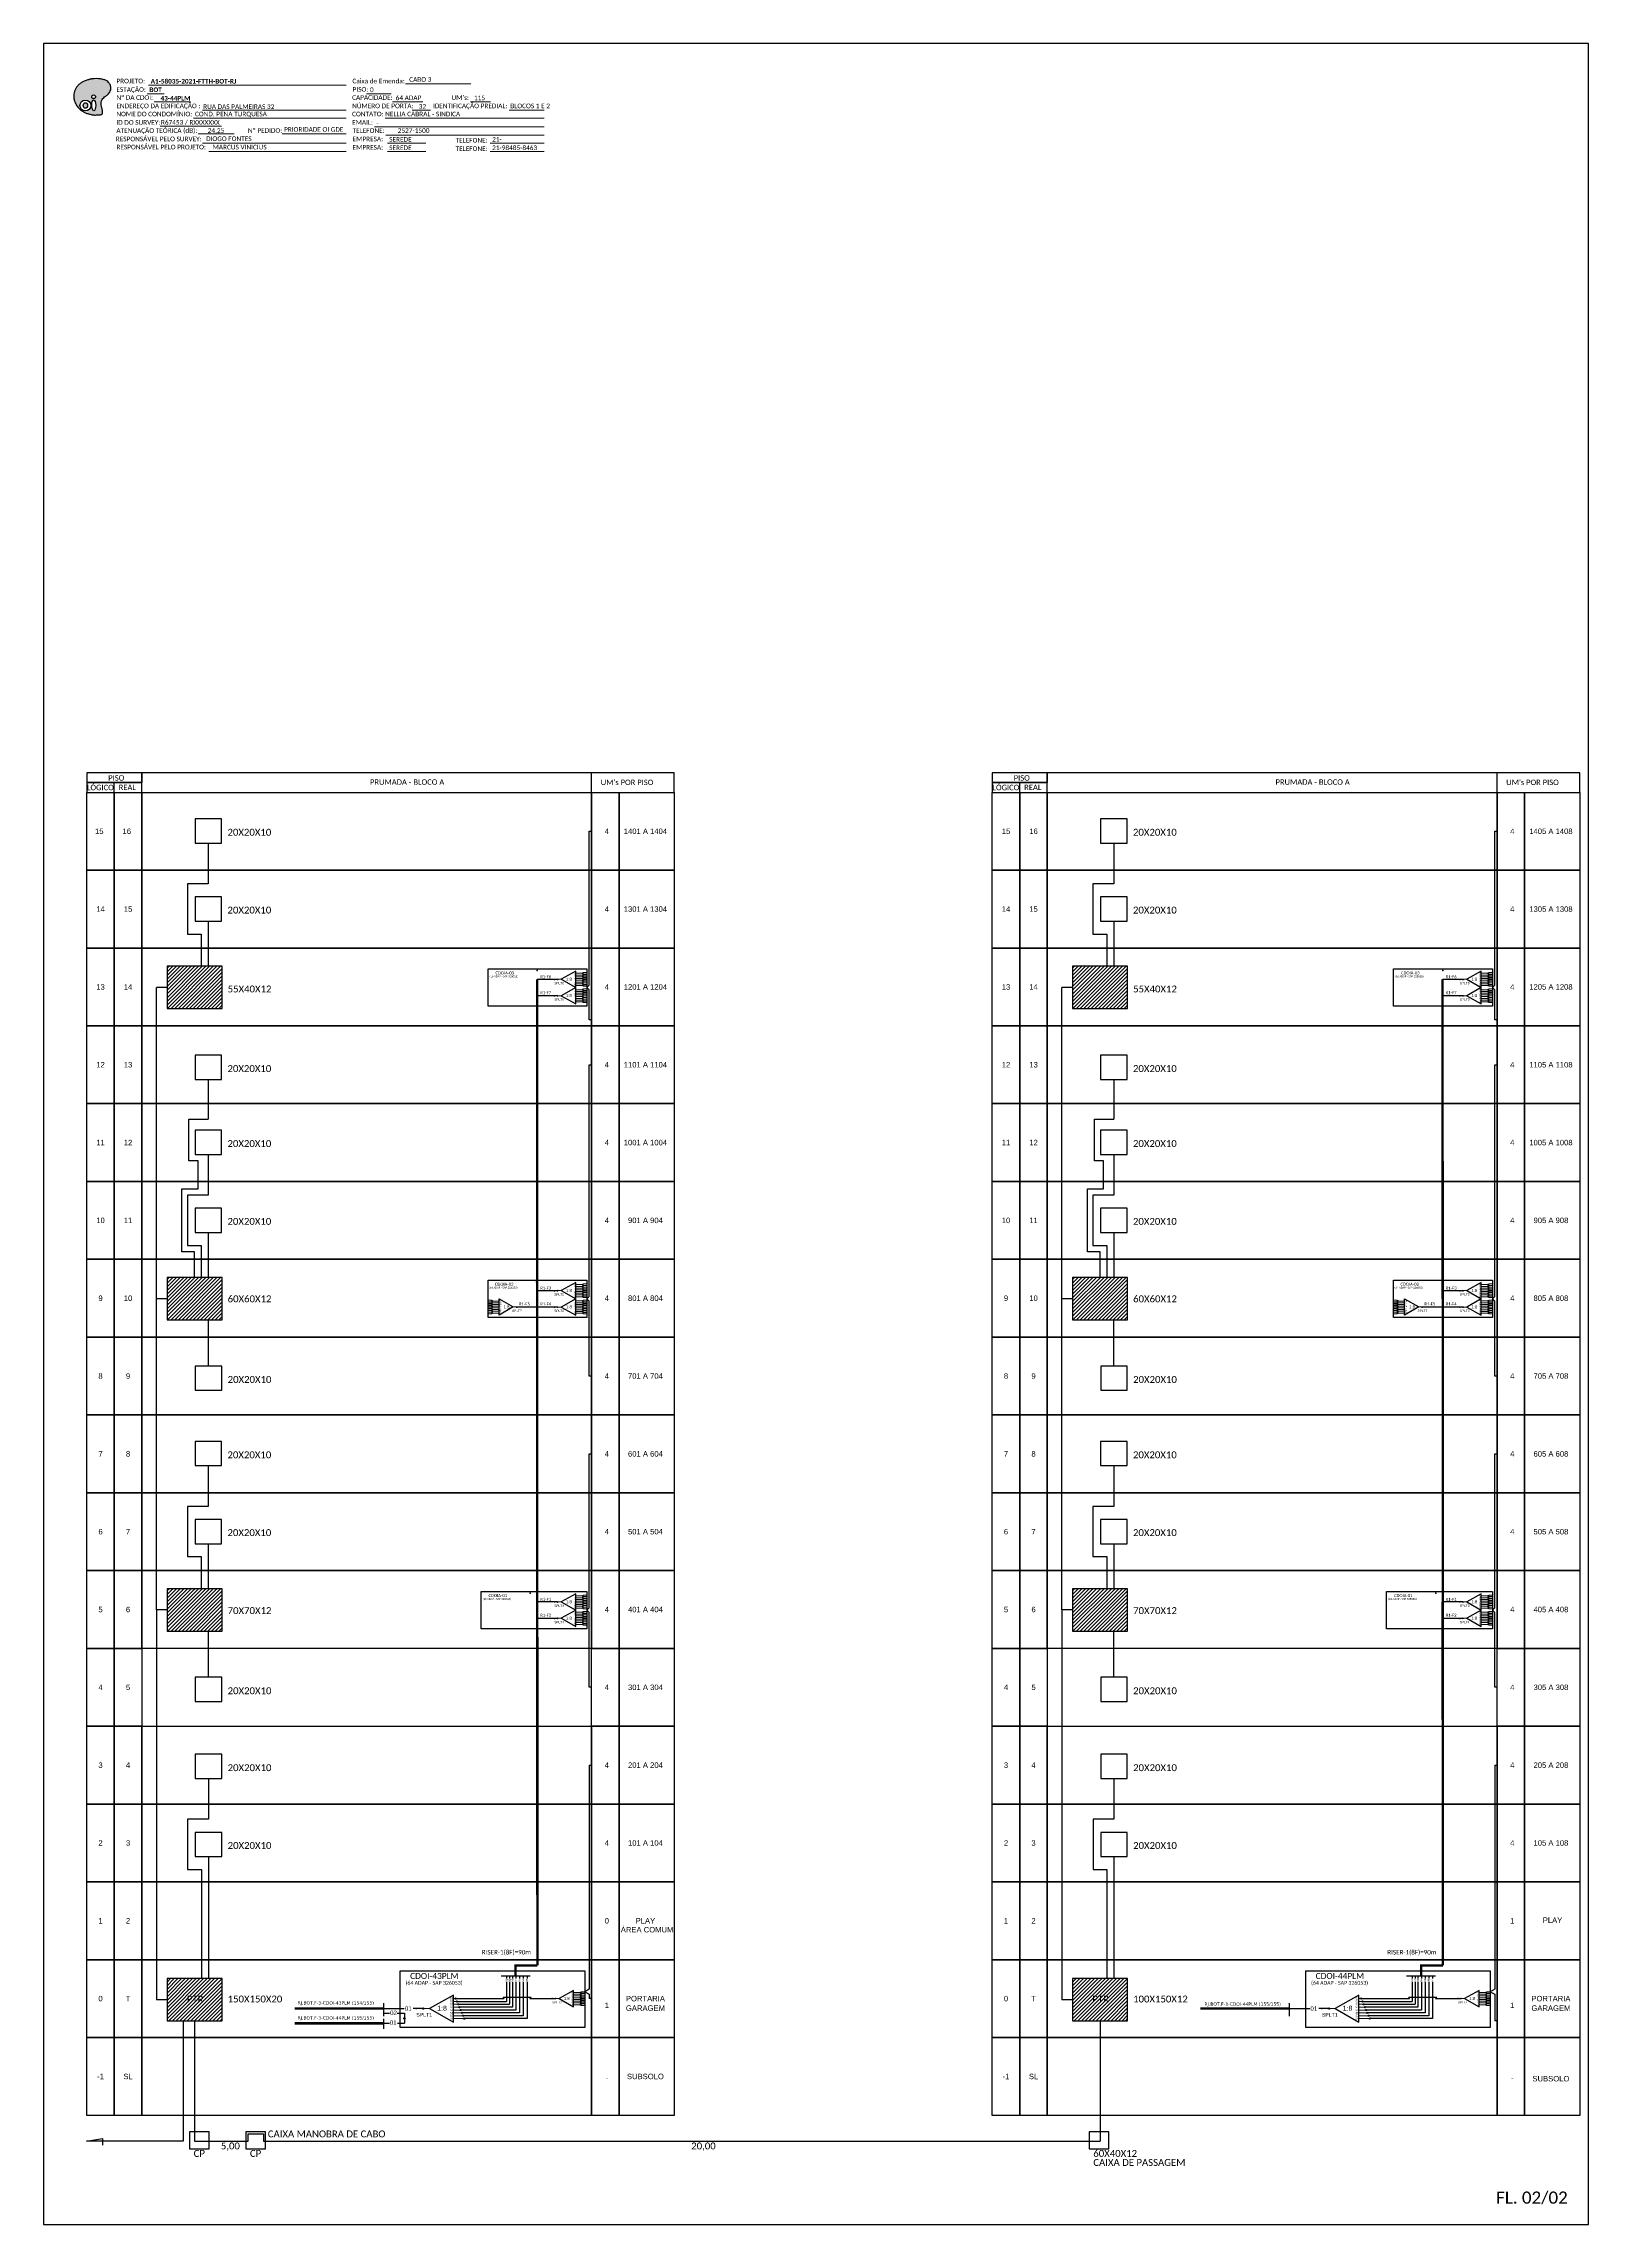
# Model space of a CAD drawing. Header units: inches. Extents: x 1895 to 3364, y -32 to 807.
# Drawn here: x 2770 to 3364, y -32 to 807 of the extents above; entities that cross this region are included whole.
import ezdxf
from ezdxf.enums import TextEntityAlignment as Align

# ---------------------------------------------------------------- set-up
doc = ezdxf.new("R2010")
doc.units = ezdxf.units.IN
doc.header["$MEASUREMENT"] = 0
doc.layers.add('CD a instalar', color=1, linetype='Continuous')
doc.styles.add('ARIAL', font='arial.ttf')
doc.styles.add('WMF-Calibri0', font='calibri.ttf')
doc.styles.add('WMF-Calibri1', font='calibrib.ttf')
pattern_1 = [(45, (-126.6687, 49.9123), (-0.70710678, 0.70710678), [])]
pattern_2 = [(45, (221.5145, 49.9123), (-0.70710678, 0.70710678), [])]

# ---------------------------------------------------------------- blocks, each defined once
blk = doc.blocks.new('SPLT_1-8_DIV_DIR')
h = blk.add_hatch(color=3)
h.dxf.hatch_style = 1
edge = h.paths.add_edge_path()
edge.add_arc((12.77, 4.04), 0.242, 0, 360)
h = blk.add_hatch(color=3)
h.dxf.hatch_style = 1
edge = h.paths.add_edge_path()
edge.add_arc((13.27, 2.88), 0.242, 0, 360)
h = blk.add_hatch(color=3)
h.dxf.hatch_style = 1
edge = h.paths.add_edge_path()
edge.add_arc((13.77, 1.73), 0.242, 0, 360)
h = blk.add_hatch(color=3)
h.dxf.hatch_style = 1
edge = h.paths.add_edge_path()
edge.add_arc((14.27, 0.58), 0.242, 0, 360)
h = blk.add_hatch(color=3)
h.dxf.hatch_style = 1
edge = h.paths.add_edge_path()
edge.add_arc((14.77, -0.58), 0.242, 0, 360)
h = blk.add_hatch(color=3)
h.dxf.hatch_style = 1
edge = h.paths.add_edge_path()
edge.add_arc((15.27, -1.73), 0.242, 0, 360)
h = blk.add_hatch(color=3)
h.dxf.hatch_style = 1
edge = h.paths.add_edge_path()
edge.add_arc((15.77, -2.88), 0.242, 0, 360)
h = blk.add_hatch(color=3)
h.dxf.hatch_style = 1
edge = h.paths.add_edge_path()
edge.add_arc((16.27, -4.04), 0.242, 0, 360)
at = {"color": 1, "lineweight": 0}
blk.add_lwpolyline([(2.22, 0), (0, 0)], dxfattribs=at)
at = {"color": 1}
blk.add_lwpolyline([(11.89, 5.45), (2.22, 0), (11.89, -5.45), (11.89, 5.45)], dxfattribs=at)
at = {"color": 7, "lineweight": 0}
for points in [[(12.77, 4.04), (11.89, 4.04)], [(11.89, 2.88), (13.27, 2.88)], [(11.89, 1.73), (13.77, 1.73)], [(11.89, 0.58), (14.27, 0.58)], [(11.89, -0.58), (14.77, -0.58)], [(11.89, -1.73), (15.27, -1.73)], [(11.89, -2.88), (15.77, -2.88)], [(11.89, -4.04), (16.27, -4.04)]]:
    blk.add_lwpolyline(points, dxfattribs=at)
at = {"color": 3}
for centre in [(12.77, 4.04), (13.27, 2.88), (13.77, 1.73), (14.27, 0.58), (14.77, -0.58), (15.27, -1.73), (15.77, -2.88), (16.27, -4.04)]:
    blk.add_circle(centre, 0.242, dxfattribs=at)
at = {"color": 1, "style": 'ARIAL'}
for s, height, p in [('1:8', 2, (5.35, -0.85)), ('S1', 0.75, (10.52, 3.77)), ('S2', 0.75, (10.52, 2.58)), ('S3', 0.75, (10.52, 1.37)), ('S4', 0.75, (10.52, 0.19)), ('S5', 0.75, (10.52, -1.02)), ('S6', 0.75, (10.52, -2.14)), ('S7', 0.75, (10.52, -3.24)), ('S8', 0.75, (10.52, -4.36))]:
    blk.add_text(s, height=height, dxfattribs=at).set_placement(p)
blk = doc.blocks.new('SPLITTER_')
blk.add_point((0, 0))
at = {"style": 'ARIAL', "flags": 4}
blk.add_attdef('SPLT', (0, -3.26), '', height=1.5, dxfattribs=at)
blk = doc.blocks.new('SPLT_1-8_SC-APC')
at = {"color": 1, "lineweight": 0}
blk.add_lwpolyline([(-17, -7.5), (-19.3, -7.5)], dxfattribs=at)
at = {"color": 1}
blk.add_lwpolyline([(-7.4, -2.1), (-17, -7.5), (-7.4, -13), (-7.4, -2.1)], dxfattribs=at)
at = {"color": 3, "lineweight": 0}
for points in [[(-3, -3.5), (-7.4, -3.5)], [(-7.4, -4.7), (-3, -4.7)], [(-7.4, -5.8), (-3, -5.8)], [(-7.4, -7), (-3, -7)], [(-7.4, -8.1), (-3, -8.1)], [(-7.4, -9.3), (-3, -9.3)], [(-7.4, -10.4), (-3, -10.4)], [(-7.4, -11.6), (-3, -11.6)], [(-2.4, -3), (-2.4, -4)], [(-2.4, -3), (0, -3)], [(-2.4, -4), (0, -4)], [(-2.4, -4.2), (-2.4, -5.2)], [(-2.4, -4.2), (0, -4.2)], [(-2.4, -5.2), (0, -5.2)], [(-2.4, -5.3), (-2.4, -6.3)], [(-2.4, -5.3), (0, -5.3)], [(-2.4, -6.3), (0, -6.3)], [(-2.4, -6.5), (-2.4, -7.5)], [(-2.4, -6.5), (0, -6.5)], [(-2.4, -7.5), (0, -7.5)], [(-2.4, -7.6), (-2.4, -8.6)], [(-2.4, -7.6), (0, -7.6)], [(-2.4, -8.6), (0, -8.6)], [(-2.4, -8.8), (-2.4, -9.8)], [(-2.4, -8.8), (0, -8.8)], [(-2.4, -9.8), (0, -9.8)], [(-2.4, -9.9), (-2.4, -10.9)], [(-2.4, -9.9), (0, -9.9)], [(-2.4, -10.9), (0, -10.9)], [(-2.4, -11.1), (-2.4, -12.1)], [(-2.4, -11.1), (0, -11.1)], [(-2.4, -12.1), (0, -12.1)]]:
    blk.add_lwpolyline(points, dxfattribs=at)
for points in [[(-3, -3.2), (-2.4, -3.2), (-2.4, -3.8), (-3, -3.8)], [(-3, -4.4), (-2.4, -4.4), (-2.4, -5), (-3, -5)], [(-3, -5.5), (-2.4, -5.5), (-2.4, -6.1), (-3, -6.1)], [(-3, -6.7), (-2.4, -6.7), (-2.4, -7.3), (-3, -7.3)], [(-3, -7.8), (-2.4, -7.8), (-2.4, -8.4), (-3, -8.4)], [(-3, -9), (-2.4, -9), (-2.4, -9.6), (-3, -9.6)], [(-3, -10.1), (-2.4, -10.1), (-2.4, -10.7), (-3, -10.7)], [(-3, -11.3), (-2.4, -11.3), (-2.4, -11.9), (-3, -11.9)]]:
    blk.add_lwpolyline(points, close=True, dxfattribs=at)
at = {"color": 1, "style": 'ARIAL'}
for s, height, p in [('1:8', 2, (-13.9, -8.4)), ('S1', 0.75, (-8.7, -3.8)), ('S2', 0.75, (-8.7, -5)), ('S3', 0.75, (-8.7, -6.2)), ('S4', 0.75, (-8.7, -7.4)), ('S5', 0.75, (-8.7, -8.6)), ('S6', 0.75, (-8.7, -9.7)), ('S7', 0.75, (-8.7, -10.8)), ('S8', 0.75, (-8.7, -11.9))]:
    blk.add_text(s, height=height, dxfattribs=at).set_placement(p)
blk = doc.blocks.new('A$C415C251F')
at = {"color": 3}
blk.add_point((0, 0), dxfattribs=at)
blk = doc.blocks.new('LEG_CDOIA8_C-SPLT_DIR')
at = {"color": 3}
blk.add_blockref('A$C415C251F', (0, 0), dxfattribs=at)
at = {"color": 1, "style": 'WMF-Calibri0', "flags": 4}
blk.add_attdef('CDO', (-26.8, -2.6), '', height=2, dxfattribs=at)
blk.add_attdef('MODELO', text='', height=1.5, dxfattribs=at).set_placement((-22.2, -4.5), align=Align.CENTER)
at = {"style": 'ARIAL', "flags": 4}
blk.add_attdef('SPLITAGEM', text='', height=1.5, dxfattribs=at).set_placement((-18.4, -12.6), align=Align.CENTER)
blk = doc.blocks.new('SPLT_1-8_SC-APC_ESQ')
at = {"color": 3, "lineweight": 0}
for points in [[(2.4, -3), (0, -3)], [(2.4, -4), (0, -4)], [(2.4, -4.2), (0, -4.2)], [(2.4, -5.2), (0, -5.2)], [(2.4, -5.3), (0, -5.3)], [(2.4, -6.3), (0, -6.3)], [(2.4, -6.5), (0, -6.5)], [(2.4, -7.5), (0, -7.5)], [(2.4, -7.6), (0, -7.6)], [(2.4, -8.6), (0, -8.6)], [(2.4, -8.8), (0, -8.8)], [(2.4, -9.8), (0, -9.8)], [(2.4, -9.9), (0, -9.9)], [(2.4, -10.9), (0, -10.9)], [(2.4, -11.1), (0, -11.1)], [(2.4, -12.1), (0, -12.1)], [(2.4, -3), (2.4, -4)], [(2.4, -4.2), (2.4, -5.2)], [(2.4, -5.3), (2.4, -6.3)], [(2.4, -6.5), (2.4, -7.5)], [(2.4, -7.6), (2.4, -8.6)], [(2.4, -8.8), (2.4, -9.8)], [(2.4, -9.9), (2.4, -10.9)], [(2.4, -11.1), (2.4, -12.1)], [(3, -3.5), (7.4, -3.5)], [(7.4, -4.7), (3, -4.7)], [(7.4, -5.8), (3, -5.8)], [(7.4, -7), (3, -7)], [(7.4, -8.1), (3, -8.1)], [(7.4, -9.3), (3, -9.3)], [(7.4, -10.4), (3, -10.4)], [(7.4, -11.6), (3, -11.6)]]:
    blk.add_lwpolyline(points, dxfattribs=at)
for points in [[(3, -3.2), (2.4, -3.2), (2.4, -3.8), (3, -3.8)], [(3, -4.4), (2.4, -4.4), (2.4, -5), (3, -5)], [(3, -5.5), (2.4, -5.5), (2.4, -6.1), (3, -6.1)], [(3, -6.7), (2.4, -6.7), (2.4, -7.3), (3, -7.3)], [(3, -7.8), (2.4, -7.8), (2.4, -8.4), (3, -8.4)], [(3, -9), (2.4, -9), (2.4, -9.6), (3, -9.6)], [(3, -10.1), (2.4, -10.1), (2.4, -10.7), (3, -10.7)], [(3, -11.3), (2.4, -11.3), (2.4, -11.9), (3, -11.9)]]:
    blk.add_lwpolyline(points, close=True, dxfattribs=at)
at = {"color": 1}
blk.add_lwpolyline([(7.4, -2.1), (17, -7.5), (7.4, -13), (7.4, -2.1)], dxfattribs=at)
at = {"color": 1, "lineweight": 0}
blk.add_lwpolyline([(17, -7.5), (19.3, -7.5)], dxfattribs=at)
at = {"color": 1, "style": 'ARIAL'}
for s, height, p in [('S2', 0.75, (7.6, -5)), ('S3', 0.75, (7.6, -6.2)), ('S4', 0.75, (7.6, -7.4)), ('S5', 0.75, (7.5, -8.6)), ('S6', 0.75, (7.6, -9.7)), ('S7', 0.75, (7.6, -10.8)), ('S8', 0.75, (7.6, -11.9)), ('S1', 0.75, (7.7, -3.8)), ('1:8', 2, (10.5, -8.4))]:
    blk.add_text(s, height=height, dxfattribs=at).set_placement(p)
blk = doc.blocks.new('OI')
h = blk.add_hatch(color=40)
edge = h.paths.add_edge_path()
edge.add_spline(control_points=[(4.35, -0.67), (3.92, -0.99), (3.26, -1.5), (2.81, -2.59), (2.9, -3.5), (3.06, -4.27), (3.31, -4.85), (3.37, -5.39), (3.4, -5.88), (3.2, -6.4), (2.54, -6.61), (1.65, -6.63), (0.55, -6.67), (-0.56, -6.42), (-1.61, -6.14), (-2.77, -5.61), (-3.92, -4.77), (-4.89, -3.7), (-5.34, -2.65), (-5.6, -1.94), (-5.85, -0.96), (-5.71, 0.47), (-5.1, 2.02), (-4.14, 3.02), (-3.3, 3.61), (-2.37, 4.16), (-1.36, 4.44), (-0.56, 4.7), (0.79, 4.85), (2.24, 4.97), (3.79, 4.57), (4.67, 4.21), (5.44, 3.65), (5.76, 2.99), (6.03, 2.21), (6.01, 1.46), (5.72, 0.64), (5.31, 0.08), (4.88, -0.38), (4.51, -0.55), (4.35, -0.67)], knot_values=[0, 0, 0, 0, 1.60434, 2.417191, 3.427595, 4.282808, 4.776746, 5.304182, 5.888771, 6.258406, 6.858137, 7.79129, 8.986195, 10.124242, 11.187857, 12.242908, 13.953784, 15.414161, 16.515391, 17.349188, 17.675853, 19.552021, 21.515531, 22.568638, 23.63245, 24.621084, 25.782718, 26.745347, 27.142653, 29.870543, 31.004649, 31.921532, 32.709589, 33.801391, 34.042471, 35.192333, 35.971461, 36.628871, 37.254359, 37.836911, 37.836911, 37.836911, 37.836911], degree=3, periodic=0)
h.paths.add_polyline_path([(1.13, -0.87, -1), (-0.04, -0.87, -1)], flags=16)
edge = h.paths.add_edge_path(flags=16)
edge.add_ellipse((0.56, -3.59), major_axis=(-0.02, 1.71), ratio=0.361305, start_angle=0, end_angle=360)
h.paths.add_polyline_path([(-0.36, -3.62, -1), (-3.8, -3.62, -1)], flags=16)
edge = h.paths.add_edge_path(flags=0)
edge.add_ellipse((-2.08, -3.62), major_axis=(0, 0.885), ratio=0.758294, start_angle=0, end_angle=360)
at = {"color": 40}
for centre, radius in [((-2.08, -3.62), 1.72), ((0.54, -0.87), 0.587)]:
    blk.add_circle(centre, radius, dxfattribs=at)
blk.add_ellipse((-2.08, -3.62), major_axis=(0, 0.885), ratio=0.758294, start_param=-3.141592653589792, end_param=3.141592653589792, dxfattribs=at)
blk.add_ellipse((0.56, -3.59), major_axis=(-0.02, 1.71), ratio=0.361305, dxfattribs=at)
at = {"color": 40, "start_tangent": (-0.800898, -0.598801), "end_tangent": (-0.800898, -0.598801)}
blk.add_spline([(4.35, -0.67), (3.2, -1.78), (2.9, -2.54), (2.92, -3.55), (3.12, -4.38), (3.28, -4.85), (3.37, -5.37), (3.35, -5.95), (3.2, -6.29), (2.66, -6.55), (1.73, -6.63), (0.54, -6.62), (-0.58, -6.41), (-1.6, -6.11), (-2.56, -5.67), (-3.95, -4.67), (-4.89, -3.56), (-5.37, -2.56), (-5.64, -1.78), (-5.72, -1.46), (-5.63, 0.42), (-4.84, 2.22), (-4.13, 2.99), (-3.27, 3.62), (-2.4, 4.09), (-1.3, 4.47), (-0.37, 4.72), (0.02, 4.77), (2.75, 4.8), (3.85, 4.53), (4.69, 4.16), (5.31, 3.68), (5.85, 2.73), (5.93, 2.5), (5.94, 1.35), (5.67, 0.62), (5.29, 0.08), (4.84, -0.36), (4.35, -0.67)], degree=3, dxfattribs=at)

msp = doc.modelspace()

# ---------------------------------------------------------------- hatches: boundary and pattern name
h = msp.add_hatch()
h.set_pattern_fill('ANSI31', color=1, scale=8, style=0)
h.set_pattern_definition([(45, (-126.6687, 169.6122), (-0.70710678, 0.70710678), [])])
h.paths.add_polyline_path([(2817.76, 451.84), (2817.76, 435.61), (2838.93, 435.61), (2838.93, 451.84)])
h = msp.add_hatch(color=3)
h.dxf.hatch_style = 1
edge = h.paths.add_edge_path()
edge.add_arc((2967.88, 446.79), 0.148, 0, 360)
h = msp.add_hatch(color=3)
h.dxf.hatch_style = 1
edge = h.paths.add_edge_path()
edge.add_arc((2967.88, 446.79), 0.148, 0, 360)
h = msp.add_hatch()
h.set_pattern_fill('ANSI31', color=1, scale=8, style=0)
h.set_pattern_definition([(45, (221.5145, 169.6122), (-0.70710678, 0.70710678), [])])
h.paths.add_polyline_path([(3165.94, 451.84), (3165.94, 435.61), (3187.11, 435.61), (3187.11, 451.84)])
h = msp.add_hatch(color=3)
h.dxf.hatch_style = 1
edge = h.paths.add_edge_path()
edge.add_arc((3316.07, 446.79), 0.148, 0, 360)
h = msp.add_hatch(color=3)
h.dxf.hatch_style = 1
edge = h.paths.add_edge_path()
edge.add_arc((3316.07, 446.79), 0.148, 0, 360)
h = msp.add_hatch(color=3)
h.dxf.hatch_style = 1
edge = h.paths.add_edge_path()
edge.add_arc((2967.88, 440.49), 0.148, 0, 360)
h = msp.add_hatch(color=3)
h.dxf.hatch_style = 1
edge = h.paths.add_edge_path()
edge.add_arc((2967.88, 440.49), 0.148, 0, 360)
h = msp.add_hatch(color=3)
h.dxf.hatch_style = 1
edge = h.paths.add_edge_path()
edge.add_arc((3316.07, 440.49), 0.148, 0, 360)
h = msp.add_hatch(color=3)
h.dxf.hatch_style = 1
edge = h.paths.add_edge_path()
edge.add_arc((3316.07, 440.49), 0.148, 0, 360)
h = msp.add_hatch()
h.set_pattern_fill('ANSI31', color=1, scale=8, style=0)
h.set_pattern_definition(pattern_1)
h.paths.add_polyline_path([(2817.76, 332.14), (2817.76, 315.91), (2838.93, 315.91), (2838.93, 332.14)])
h = msp.add_hatch(color=3)
h.dxf.hatch_style = 1
edge = h.paths.add_edge_path()
edge.add_arc((2967.88, 327.09), 0.148, 0, 360)
h = msp.add_hatch(color=3)
h.dxf.hatch_style = 1
edge = h.paths.add_edge_path()
edge.add_arc((2967.88, 327.09), 0.148, 0, 360)
h = msp.add_hatch()
h.set_pattern_fill('ANSI31', color=1, scale=8, style=0)
h.set_pattern_definition(pattern_2)
h.paths.add_polyline_path([(3165.94, 332.14), (3165.94, 315.91), (3187.11, 315.91), (3187.11, 332.14)])
h = msp.add_hatch(color=3)
h.dxf.hatch_style = 1
edge = h.paths.add_edge_path()
edge.add_arc((3316.07, 327.09), 0.148, 0, 360)
h = msp.add_hatch(color=3)
h.dxf.hatch_style = 1
edge = h.paths.add_edge_path()
edge.add_arc((3316.07, 327.09), 0.148, 0, 360)
h = msp.add_hatch(color=3)
h.dxf.hatch_style = 1
edge = h.paths.add_edge_path()
edge.add_arc((2952.17, 320.79), 0.148, 0, 360)
h = msp.add_hatch(color=3)
h.dxf.hatch_style = 1
edge = h.paths.add_edge_path()
edge.add_arc((2952.17, 320.79), 0.148, 0, 360)
h = msp.add_hatch(color=3)
h.dxf.hatch_style = 1
edge = h.paths.add_edge_path()
edge.add_arc((2967.88, 320.79), 0.148, 0, 360)
h = msp.add_hatch(color=3)
h.dxf.hatch_style = 1
edge = h.paths.add_edge_path()
edge.add_arc((2967.88, 320.79), 0.148, 0, 360)
h = msp.add_hatch(color=3)
h.dxf.hatch_style = 1
edge = h.paths.add_edge_path()
edge.add_arc((3300.35, 320.79), 0.148, 0, 360)
h = msp.add_hatch(color=3)
h.dxf.hatch_style = 1
edge = h.paths.add_edge_path()
edge.add_arc((3300.35, 320.79), 0.148, 0, 360)
h = msp.add_hatch(color=3)
h.dxf.hatch_style = 1
edge = h.paths.add_edge_path()
edge.add_arc((3316.07, 320.79), 0.148, 0, 360)
h = msp.add_hatch(color=3)
h.dxf.hatch_style = 1
edge = h.paths.add_edge_path()
edge.add_arc((3316.07, 320.79), 0.148, 0, 360)
h = msp.add_hatch()
h.set_pattern_fill('ANSI31', color=1, scale=8, style=0)
h.set_pattern_definition([(45, (-126.6687, -69.7876), (-0.70710678, 0.70710678), [])])
h.paths.add_polyline_path([(2817.76, 212.44), (2817.76, 196.21), (2838.93, 196.21), (2838.93, 212.44)])
h = msp.add_hatch()
h.set_pattern_fill('ANSI31', color=1, scale=8, style=0)
h.set_pattern_definition([(45, (221.5145, -69.7876), (-0.70710678, 0.70710678), [])])
h.paths.add_polyline_path([(3165.94, 212.44), (3165.94, 196.21), (3187.11, 196.21), (3187.11, 212.44)])
h = msp.add_hatch(color=3)
h.dxf.hatch_style = 1
edge = h.paths.add_edge_path()
edge.add_arc((2967.88, 207.39), 0.148, 0, 360)
h = msp.add_hatch(color=3)
h.dxf.hatch_style = 1
edge = h.paths.add_edge_path()
edge.add_arc((2967.88, 207.39), 0.148, 0, 360)
h = msp.add_hatch(color=3)
h.dxf.hatch_style = 1
edge = h.paths.add_edge_path()
edge.add_arc((3316.07, 207.39), 0.148, 0, 360)
h = msp.add_hatch(color=3)
h.dxf.hatch_style = 1
edge = h.paths.add_edge_path()
edge.add_arc((3316.07, 207.39), 0.148, 0, 360)
h = msp.add_hatch(color=3)
h.dxf.hatch_style = 1
edge = h.paths.add_edge_path()
edge.add_arc((2967.88, 201.09), 0.148, 0, 360)
h = msp.add_hatch(color=3)
h.dxf.hatch_style = 1
edge = h.paths.add_edge_path()
edge.add_arc((2967.88, 201.09), 0.148, 0, 360)
h = msp.add_hatch(color=3)
h.dxf.hatch_style = 1
edge = h.paths.add_edge_path()
edge.add_arc((3316.07, 201.09), 0.148, 0, 360)
h = msp.add_hatch(color=3)
h.dxf.hatch_style = 1
edge = h.paths.add_edge_path()
edge.add_arc((3316.07, 201.09), 0.148, 0, 360)
h = msp.add_hatch()
h.set_pattern_fill('ANSI31', color=1, scale=8, style=0)
h.set_pattern_definition(pattern_1)
h.paths.add_polyline_path([(2817.76, 62.57), (2817.76, 46.34), (2838.93, 46.34), (2838.93, 62.57)])
h.paths.add_polyline_path([(2824.68, 52.73), (2832.46, 52.73), (2832.46, 56.7), (2824.68, 56.7)], flags=24)
h = msp.add_hatch()
h.set_pattern_fill('ANSI31', color=1, scale=8, style=0)
h.set_pattern_definition(pattern_2)
h.paths.add_polyline_path([(3165.94, 62.57), (3165.94, 46.34), (3187.11, 46.34), (3187.11, 62.57)])
h.paths.add_polyline_path([(3172.87, 52.73), (3180.64, 52.73), (3180.64, 56.7), (3172.87, 56.7)], flags=24)
h = msp.add_hatch(color=3)
h.dxf.hatch_style = 1
edge = h.paths.add_edge_path()
edge.add_arc((2916.3, 51.04), 0.244, 0, 360)
h = msp.add_hatch(color=3)
h.dxf.hatch_style = 1
edge = h.paths.add_edge_path()
edge.add_arc((2967.06, 54.88), 0.148, 0, 360)
h = msp.add_hatch(color=3)
h.dxf.hatch_style = 1
edge = h.paths.add_edge_path()
edge.add_arc((2967.06, 54.88), 0.148, 0, 360)
h = msp.add_hatch(color=3)
h.dxf.hatch_style = 1
edge = h.paths.add_edge_path()
edge.add_arc((3264.49, 51.04), 0.244, 0, 360)
h = msp.add_hatch(color=3)
h.dxf.hatch_style = 1
edge = h.paths.add_edge_path()
edge.add_arc((3315.24, 54.88), 0.148, 0, 360)
h = msp.add_hatch(color=3)
h.dxf.hatch_style = 1
edge = h.paths.add_edge_path()
edge.add_arc((3315.24, 54.88), 0.148, 0, 360)
h = msp.add_hatch(color=3)
h.dxf.hatch_style = 1
edge = h.paths.add_edge_path()
edge.add_arc((2908.99, 47.25), 0.244, 0, 360)

# ---------------------------------------------------------------- linework, layer by layer
at = {"color": 1}
for p, q in [((2900.99, 53.18), (2900.99, 48.11)), ((3249.17, 53.18), (3249.17, 48.11)), ((2900.99, 47.1), (2900.99, 43.26))]:
    msp.add_line(p, q, dxfattribs=at)
for points in [[(2770.27, 806.63), (2770.27, -31.94), (3364.27, -31.94), (3364.27, 806.63), (2770.27, 806.63)], [(2797.45, 518.71), (2797.45, 522.47)], [(2808.02, 518.71), (3012.74, 518.71), (3012.74, 526.23), (2808.02, 526.23), (2808.02, 526.23), (2808.02, 522.47)], [(2981, 518.71), (2981, 526.23)], [(3145.63, 518.71), (3145.63, 522.47)], [(3156.21, 518.71), (3360.93, 518.71), (3360.93, 526.23), (3156.21, 526.23), (3156.21, 526.23), (3156.21, 522.47)], [(3329.18, 518.71), (3329.18, 526.23)]]:
    msp.add_lwpolyline(points)
at = {"color": 7, "lineweight": 0}
for points in [[(2810.65, 790.61), (2886.62, 790.61)], [(2909.46, 791.1), (2934.6, 791.1)], [(2810.14, 787.33), (2816.69, 787.33)], [(2812.8, 784.26), (2826.74, 784.26)], [(2831.37, 781.02), (2886.62, 781.02)], [(2894.42, 787.37), (2903.9, 787.37)], [(2904.47, 784.26), (2916.09, 784.26)], [(2912.05, 781.02), (2919, 781.02)], [(2934.41, 784.26), (2942.08, 784.26)], [(2949.23, 781.02), (2962.78, 781.02)], [(2815.12, 774.84), (2838.72, 774.84)], [(2827.96, 777.91), (2886.62, 777.91)], [(2829.65, 771.88), (2843.6, 771.88)], [(2861.98, 771.89), (2886.48, 771.89)], [(2862.49, 771.89), (2886.64, 771.89)], [(2897.55, 774.67), (2962.81, 774.67)], [(2901.59, 777.91), (2962.81, 777.91)], [(2831.37, 768.32), (2886.62, 768.32)], [(2833.86, 765.09), (2886.62, 765.09)], [(2901.83, 771.43), (2962.81, 771.43)], [(2902.44, 768.32), (2917.24, 768.32)], [(2902.44, 765.09), (2917.24, 765.09)], [(2942.04, 768.32), (2962.81, 768.32)], [(2942.04, 765.09), (2962.81, 765.09)]]:
    msp.add_lwpolyline(points, dxfattribs=at)
for points in [[(2786.87, 522.47), (2808.02, 522.47), (2808.02, 526.23), (2786.87, 526.23)], [(2786.87, 518.71), (2808.02, 518.71), (2808.02, 522.47), (2786.87, 522.47)], [(3135.05, 522.47), (3156.21, 522.47), (3156.21, 526.23), (3135.05, 526.23)], [(3135.05, 518.71), (3156.21, 518.71), (3156.21, 522.47), (3135.05, 522.47)], [(2838.69, 508.54), (2828.5, 508.54), (2828.5, 499.21), (2838.69, 499.21)], [(3186.87, 508.54), (3176.68, 508.54), (3176.68, 499.21), (3186.87, 499.21)], [(2838.69, 478.51), (2828.5, 478.51), (2828.5, 469.17), (2838.69, 469.17)], [(3186.87, 478.51), (3176.68, 478.51), (3176.68, 469.17), (3186.87, 469.17)], [(2838.93, 451.84), (2817.76, 451.84), (2817.76, 435.61), (2838.93, 435.61)], [(3187.11, 451.84), (3165.94, 451.84), (3165.94, 435.61), (3187.11, 435.61)], [(2838.69, 417.66), (2828.5, 417.66), (2828.5, 408.33), (2838.69, 408.33)], [(3186.87, 417.66), (3176.68, 417.66), (3176.68, 408.33), (3186.87, 408.33)], [(2838.69, 388.84), (2828.5, 388.84), (2828.5, 379.51), (2838.69, 379.51)], [(3186.87, 388.84), (3176.68, 388.84), (3176.68, 379.51), (3186.87, 379.51)], [(2838.69, 358.81), (2828.5, 358.81), (2828.5, 349.47), (2838.69, 349.47)], [(3186.87, 358.81), (3176.68, 358.81), (3176.68, 349.47), (3186.87, 349.47)], [(2838.75, 298.12), (2828.56, 298.12), (2828.56, 288.79), (2838.75, 288.79)], [(3186.93, 298.12), (3176.74, 298.12), (3176.74, 288.79), (3186.93, 288.79)], [(2838.69, 269.14), (2828.5, 269.14), (2828.5, 259.81), (2838.69, 259.81)], [(3186.87, 269.14), (3176.68, 269.14), (3176.68, 259.81), (3186.87, 259.81)], [(2838.69, 239.11), (2828.5, 239.11), (2828.5, 229.78), (2838.69, 229.78)], [(3186.87, 239.11), (3176.68, 239.11), (3176.68, 229.78), (3186.87, 229.78)], [(2838.93, 212.44), (2817.76, 212.44), (2817.76, 196.21), (2838.93, 196.21)], [(3187.11, 212.44), (3165.94, 212.44), (3165.94, 196.21), (3187.11, 196.21)], [(2838.75, 178.42), (2828.56, 178.42), (2828.56, 169.09), (2838.75, 169.09)], [(3186.93, 178.42), (3176.74, 178.42), (3176.74, 169.09), (3186.93, 169.09)], [(2838.75, 148.84), (2828.56, 148.84), (2828.56, 139.51), (2838.75, 139.51)], [(3186.93, 148.84), (3176.74, 148.84), (3176.74, 139.51), (3186.93, 139.51)], [(2838.75, 118.81), (2828.56, 118.81), (2828.56, 109.48), (2838.75, 109.48)], [(3186.93, 118.81), (3176.74, 118.81), (3176.74, 109.48), (3186.93, 109.48)], [(2833.97, 3.62), (2826.38, 3.62), (2826.38, -2.86), (2833.97, -2.86)], [(2855.61, 3.62), (2848.02, 3.62), (2848.02, -2.86), (2855.61, -2.86)], [(3179.91, 3.62), (3172.32, 3.62), (3172.32, -2.86), (3179.91, -2.86)]]:
    msp.add_lwpolyline(points, close=True)
at = {"color": 0}
for points in [[(2786.87, 518.71), (2797.45, 518.71), (2797.45, 488.79), (2786.87, 488.79)], [(2797.45, 518.71), (2808.02, 518.71), (2808.02, 488.79), (2797.45, 488.79)], [(2808.02, 518.71), (2981.01, 518.71), (2981.01, 488.79), (2808.02, 488.79)], [(2981.01, 518.71), (2991.59, 518.71), (2991.59, 488.79), (2981.01, 488.79)], [(2991.59, 518.71), (3012.74, 518.71), (3012.74, 488.79), (2991.59, 488.79)], [(3135.05, 518.71), (3145.63, 518.71), (3145.63, 488.79), (3135.05, 488.79)], [(3145.63, 518.71), (3156.21, 518.71), (3156.21, 488.79), (3145.63, 488.79)], [(3156.21, 518.71), (3329.2, 518.71), (3329.2, 488.79), (3156.21, 488.79)], [(3329.2, 518.71), (3339.77, 518.71), (3339.77, 488.79), (3329.2, 488.79)], [(3339.77, 518.71), (3360.93, 518.71), (3360.93, 488.79), (3339.77, 488.79)], [(2786.87, 488.79), (2797.45, 488.79), (2797.45, 458.86), (2786.87, 458.86)], [(2797.45, 488.79), (2808.02, 488.79), (2808.02, 458.86), (2797.45, 458.86)], [(2808.02, 488.79), (2981.01, 488.79), (2981.01, 458.86), (2808.02, 458.86)], [(2981.01, 488.79), (2991.59, 488.79), (2991.59, 458.86), (2981.01, 458.86)], [(2991.59, 488.79), (3012.74, 488.79), (3012.74, 458.86), (2991.59, 458.86)], [(3135.05, 488.79), (3145.63, 488.79), (3145.63, 458.86), (3135.05, 458.86)], [(3145.63, 488.79), (3156.21, 488.79), (3156.21, 458.86), (3145.63, 458.86)], [(3156.21, 488.79), (3329.2, 488.79), (3329.2, 458.86), (3156.21, 458.86)], [(3329.2, 488.79), (3339.77, 488.79), (3339.77, 458.86), (3329.2, 458.86)], [(3339.77, 488.79), (3360.93, 488.79), (3360.93, 458.86), (3339.77, 458.86)], [(2786.87, 458.86), (2797.45, 458.86), (2797.45, 428.94), (2786.87, 428.94)], [(2797.45, 458.86), (2808.02, 458.86), (2808.02, 428.94), (2797.45, 428.94)], [(2808.02, 458.86), (2981.01, 458.86), (2981.01, 428.94), (2808.02, 428.94)], [(2981.01, 458.86), (2991.59, 458.86), (2991.59, 428.94), (2981.01, 428.94)], [(2991.59, 458.86), (3012.74, 458.86), (3012.74, 428.94), (2991.59, 428.94)], [(3135.05, 458.86), (3145.63, 458.86), (3145.63, 428.94), (3135.05, 428.94)], [(3145.63, 458.86), (3156.21, 458.86), (3156.21, 428.94), (3145.63, 428.94)], [(3156.21, 458.86), (3329.2, 458.86), (3329.2, 428.94), (3156.21, 428.94)], [(3329.2, 458.86), (3339.77, 458.86), (3339.77, 428.94), (3329.2, 428.94)], [(3339.77, 458.86), (3360.93, 458.86), (3360.93, 428.94), (3339.77, 428.94)], [(2786.87, 428.94), (2797.45, 428.94), (2797.45, 399.01), (2786.87, 399.01)], [(2797.45, 428.94), (2808.02, 428.94), (2808.02, 399.01), (2797.45, 399.01)], [(2808.02, 428.94), (2981.01, 428.94), (2981.01, 399.01), (2808.02, 399.01)], [(2981.01, 428.94), (2991.59, 428.94), (2991.59, 399.01), (2981.01, 399.01)], [(2991.59, 428.94), (3012.74, 428.94), (3012.74, 399.01), (2991.59, 399.01)], [(3135.05, 428.94), (3145.63, 428.94), (3145.63, 399.01), (3135.05, 399.01)], [(3145.63, 428.94), (3156.21, 428.94), (3156.21, 399.01), (3145.63, 399.01)], [(3156.21, 428.94), (3329.2, 428.94), (3329.2, 399.01), (3156.21, 399.01)], [(3329.2, 428.94), (3339.77, 428.94), (3339.77, 399.01), (3329.2, 399.01)], [(3339.77, 428.94), (3360.93, 428.94), (3360.93, 399.01), (3339.77, 399.01)], [(2786.87, 399.01), (2797.45, 399.01), (2797.45, 369.09), (2786.87, 369.09)], [(2797.45, 399.01), (2808.02, 399.01), (2808.02, 369.09), (2797.45, 369.09)], [(2808.02, 399.01), (2981.01, 399.01), (2981.01, 369.09), (2808.02, 369.09)], [(2981.01, 399.01), (2991.59, 399.01), (2991.59, 369.09), (2981.01, 369.09)], [(2991.59, 399.01), (3012.74, 399.01), (3012.74, 369.09), (2991.59, 369.09)], [(3135.05, 399.01), (3145.63, 399.01), (3145.63, 369.09), (3135.05, 369.09)], [(3145.63, 399.01), (3156.21, 399.01), (3156.21, 369.09), (3145.63, 369.09)], [(3156.21, 399.01), (3329.2, 399.01), (3329.2, 369.09), (3156.21, 369.09)], [(3329.2, 399.01), (3339.77, 399.01), (3339.77, 369.09), (3329.2, 369.09)], [(3339.77, 399.01), (3360.93, 399.01), (3360.93, 369.09), (3339.77, 369.09)], [(2786.87, 369.09), (2797.45, 369.09), (2797.45, 339.16), (2786.87, 339.16)], [(2797.45, 369.09), (2808.02, 369.09), (2808.02, 339.16), (2797.45, 339.16)], [(2808.02, 369.09), (2981.01, 369.09), (2981.01, 339.16), (2808.02, 339.16)], [(2981.01, 369.09), (2991.59, 369.09), (2991.59, 339.16), (2981.01, 339.16)], [(2991.59, 369.09), (3012.74, 369.09), (3012.74, 339.16), (2991.59, 339.16)], [(3135.05, 369.09), (3145.63, 369.09), (3145.63, 339.16), (3135.05, 339.16)], [(3145.63, 369.09), (3156.21, 369.09), (3156.21, 339.16), (3145.63, 339.16)], [(3156.21, 369.09), (3329.2, 369.09), (3329.2, 339.16), (3156.21, 339.16)], [(3329.2, 369.09), (3339.77, 369.09), (3339.77, 339.16), (3329.2, 339.16)], [(3339.77, 369.09), (3360.93, 369.09), (3360.93, 339.16), (3339.77, 339.16)], [(2786.87, 339.16), (2797.45, 339.16), (2797.45, 309.24), (2786.87, 309.24)], [(2797.45, 339.16), (2808.02, 339.16), (2808.02, 309.24), (2797.45, 309.24)], [(2808.02, 339.16), (2981.01, 339.16), (2981.01, 309.24), (2808.02, 309.24)], [(2981.01, 339.16), (2991.59, 339.16), (2991.59, 309.24), (2981.01, 309.24)], [(2991.59, 339.16), (3012.74, 339.16), (3012.74, 309.24), (2991.59, 309.24)], [(3135.05, 339.16), (3145.63, 339.16), (3145.63, 309.24), (3135.05, 309.24)], [(3145.63, 339.16), (3156.21, 339.16), (3156.21, 309.24), (3145.63, 309.24)], [(3156.21, 339.16), (3329.2, 339.16), (3329.2, 309.24), (3156.21, 309.24)], [(3329.2, 339.16), (3339.77, 339.16), (3339.77, 309.24), (3329.2, 309.24)], [(3339.77, 339.16), (3360.93, 339.16), (3360.93, 309.24), (3339.77, 309.24)], [(2786.87, 309.24), (2797.45, 309.24), (2797.45, 279.31), (2786.87, 279.31)], [(2797.45, 309.24), (2808.02, 309.24), (2808.02, 279.31), (2797.45, 279.31)], [(2808.02, 309.24), (2981.01, 309.24), (2981.01, 279.31), (2808.02, 279.31)], [(2981.01, 309.24), (2991.59, 309.24), (2991.59, 279.31), (2981.01, 279.31)], [(2991.59, 309.24), (3012.74, 309.24), (3012.74, 279.31), (2991.59, 279.31)], [(3135.05, 309.24), (3145.63, 309.24), (3145.63, 279.31), (3135.05, 279.31)], [(3145.63, 309.24), (3156.21, 309.24), (3156.21, 279.31), (3145.63, 279.31)], [(3156.21, 309.24), (3329.2, 309.24), (3329.2, 279.31), (3156.21, 279.31)], [(3329.2, 309.24), (3339.77, 309.24), (3339.77, 279.31), (3329.2, 279.31)], [(3339.77, 309.24), (3360.93, 309.24), (3360.93, 279.31), (3339.77, 279.31)], [(2786.87, 279.31), (2797.45, 279.31), (2797.45, 249.39), (2786.87, 249.39)], [(2797.45, 279.31), (2808.02, 279.31), (2808.02, 249.39), (2797.45, 249.39)], [(2808.02, 279.31), (2981.01, 279.31), (2981.01, 249.39), (2808.02, 249.39)], [(2981.01, 279.31), (2991.59, 279.31), (2991.59, 249.39), (2981.01, 249.39)], [(2991.59, 279.31), (3012.74, 279.31), (3012.74, 249.39), (2991.59, 249.39)], [(3135.05, 279.31), (3145.63, 279.31), (3145.63, 249.39), (3135.05, 249.39)], [(3145.63, 279.31), (3156.21, 279.31), (3156.21, 249.39), (3145.63, 249.39)], [(3156.21, 279.31), (3329.2, 279.31), (3329.2, 249.39), (3156.21, 249.39)], [(3329.2, 279.31), (3339.77, 279.31), (3339.77, 249.39), (3329.2, 249.39)], [(3339.77, 279.31), (3360.93, 279.31), (3360.93, 249.39), (3339.77, 249.39)], [(2786.87, 249.39), (2797.45, 249.39), (2797.45, 219.46), (2786.87, 219.46)], [(2797.45, 249.39), (2808.02, 249.39), (2808.02, 219.46), (2797.45, 219.46)], [(2808.02, 249.39), (2981.01, 249.39), (2981.01, 219.46), (2808.02, 219.46)], [(2981.01, 249.39), (2991.59, 249.39), (2991.59, 219.46), (2981.01, 219.46)], [(2991.59, 249.39), (3012.74, 249.39), (3012.74, 219.46), (2991.59, 219.46)], [(3135.05, 249.39), (3145.63, 249.39), (3145.63, 219.46), (3135.05, 219.46)], [(3145.63, 249.39), (3156.21, 249.39), (3156.21, 219.46), (3145.63, 219.46)], [(3156.21, 249.39), (3329.2, 249.39), (3329.2, 219.46), (3156.21, 219.46)], [(3329.2, 249.39), (3339.77, 249.39), (3339.77, 219.46), (3329.2, 219.46)], [(3339.77, 249.39), (3360.93, 249.39), (3360.93, 219.46), (3339.77, 219.46)], [(2786.87, 219.46), (2797.45, 219.46), (2797.45, 189.54), (2786.87, 189.54)], [(2797.45, 219.46), (2808.02, 219.46), (2808.02, 189.54), (2797.45, 189.54)], [(2808.02, 219.46), (2981.01, 219.46), (2981.01, 189.54), (2808.02, 189.54)], [(2981.01, 219.46), (2991.59, 219.46), (2991.59, 189.54), (2981.01, 189.54)], [(2991.59, 219.46), (3012.74, 219.46), (3012.74, 189.54), (2991.59, 189.54)], [(3135.05, 219.46), (3145.63, 219.46), (3145.63, 189.54), (3135.05, 189.54)], [(3145.63, 219.46), (3156.21, 219.46), (3156.21, 189.54), (3145.63, 189.54)], [(3156.21, 219.46), (3329.2, 219.46), (3329.2, 189.54), (3156.21, 189.54)], [(3329.2, 219.46), (3339.77, 219.46), (3339.77, 189.54), (3329.2, 189.54)], [(3339.77, 219.46), (3360.93, 219.46), (3360.93, 189.54), (3339.77, 189.54)], [(2786.87, 189.54), (2797.45, 189.54), (2797.45, 159.61), (2786.87, 159.61)], [(2797.45, 189.54), (2808.02, 189.54), (2808.02, 159.61), (2797.45, 159.61)], [(2981.01, 189.54), (2991.59, 189.54), (2991.59, 159.61), (2981.01, 159.61)], [(2991.59, 189.54), (3012.74, 189.54), (3012.74, 159.61), (2991.59, 159.61)], [(3135.05, 189.54), (3145.63, 189.54), (3145.63, 159.61), (3135.05, 159.61)], [(3145.63, 189.54), (3156.21, 189.54), (3156.21, 159.61), (3145.63, 159.61)], [(3329.2, 189.54), (3339.77, 189.54), (3339.77, 159.61), (3329.2, 159.61)], [(3339.77, 189.54), (3360.93, 189.54), (3360.93, 159.61), (3339.77, 159.61)], [(2786.87, 159.61), (2797.45, 159.61), (2797.45, 129.69), (2786.87, 129.69)], [(2797.45, 159.61), (2808.02, 159.61), (2808.02, 129.69), (2797.45, 129.69)], [(2808.02, 159.61), (2981.01, 159.61), (2981.01, 129.69), (2808.02, 129.69)], [(2981.01, 159.61), (2991.59, 159.61), (2991.59, 129.69), (2981.01, 129.69)], [(2991.59, 159.61), (3012.74, 159.61), (3012.74, 129.69), (2991.59, 129.69)], [(3135.05, 159.61), (3145.63, 159.61), (3145.63, 129.69), (3135.05, 129.69)], [(3145.63, 159.61), (3156.21, 159.61), (3156.21, 129.69), (3145.63, 129.69)], [(3156.21, 159.61), (3329.2, 159.61), (3329.2, 129.69), (3156.21, 129.69)], [(3329.2, 159.61), (3339.77, 159.61), (3339.77, 129.69), (3329.2, 129.69)], [(3339.77, 159.61), (3360.93, 159.61), (3360.93, 129.69), (3339.77, 129.69)], [(2786.87, 129.69), (2797.45, 129.69), (2797.45, 99.76), (2786.87, 99.76)], [(2797.45, 129.69), (2808.02, 129.69), (2808.02, 99.76), (2797.45, 99.76)], [(2808.02, 129.69), (2981.01, 129.69), (2981.01, 99.76), (2808.02, 99.76)], [(2981.01, 129.69), (2991.59, 129.69), (2991.59, 99.76), (2981.01, 99.76)], [(2991.59, 129.69), (3012.74, 129.69), (3012.74, 99.76), (2991.59, 99.76)], [(3135.05, 129.69), (3145.63, 129.69), (3145.63, 99.76), (3135.05, 99.76)], [(3145.63, 129.69), (3156.21, 129.69), (3156.21, 99.76), (3145.63, 99.76)], [(3156.21, 129.69), (3329.2, 129.69), (3329.2, 99.76), (3156.21, 99.76)], [(3329.2, 129.69), (3339.77, 129.69), (3339.77, 99.76), (3329.2, 99.76)], [(3339.77, 129.69), (3360.93, 129.69), (3360.93, 99.76), (3339.77, 99.76)], [(2786.87, 99.76), (2797.45, 99.76), (2797.45, 69.84), (2786.87, 69.84)], [(2797.45, 99.76), (2808.02, 99.76), (2808.02, 69.84), (2797.45, 69.84)], [(2808.02, 99.76), (2981.01, 99.76), (2981.01, 69.84), (2808.02, 69.84)], [(2981.01, 99.76), (2991.59, 99.76), (2991.59, 69.84), (2981.01, 69.84)], [(2991.59, 99.76), (3012.74, 99.76), (3012.74, 69.84), (2991.59, 69.84)], [(3135.05, 99.76), (3145.63, 99.76), (3145.63, 69.84), (3135.05, 69.84)], [(3145.63, 99.76), (3156.21, 99.76), (3156.21, 69.84), (3145.63, 69.84)], [(3156.21, 99.76), (3329.2, 99.76), (3329.2, 69.84), (3156.21, 69.84)], [(3329.2, 99.76), (3339.77, 99.76), (3339.77, 69.84), (3329.2, 69.84)], [(3339.77, 99.76), (3360.93, 99.76), (3360.93, 69.84), (3339.77, 69.84)], [(2786.87, 69.84), (2797.45, 69.84), (2797.45, 39.91), (2786.87, 39.91)], [(2797.45, 69.84), (2808.02, 69.84), (2808.02, 39.91), (2797.45, 39.91)], [(2808.02, 69.84), (2981.01, 69.84), (2981.01, 39.91), (2808.02, 39.91)], [(2981.01, 69.84), (2991.59, 69.84), (2991.59, 39.91), (2981.01, 39.91)], [(2991.59, 69.84), (3012.74, 69.84), (3012.74, 39.91), (2991.59, 39.91)], [(3135.05, 69.84), (3145.63, 69.84), (3145.63, 39.91), (3135.05, 39.91)], [(3145.63, 69.84), (3156.21, 69.84), (3156.21, 39.91), (3145.63, 39.91)], [(3156.21, 69.84), (3329.2, 69.84), (3329.2, 39.91), (3156.21, 39.91)], [(3329.2, 69.84), (3339.77, 69.84), (3339.77, 39.91), (3329.2, 39.91)], [(3339.77, 69.84), (3360.93, 69.84), (3360.93, 39.91), (3339.77, 39.91)], [(2786.87, 39.91), (2797.45, 39.91), (2797.45, 9.99), (2786.87, 9.99)], [(2797.45, 39.91), (2808.02, 39.91), (2808.02, 9.99), (2797.45, 9.99)], [(2808.02, 39.91), (2981.01, 39.91), (2981.01, 9.99), (2808.02, 9.99)], [(2981.01, 39.91), (2991.59, 39.91), (2991.59, 9.99), (2981.01, 9.99)], [(2991.59, 39.91), (3012.74, 39.91), (3012.74, 9.99), (2991.59, 9.99)], [(3135.05, 39.91), (3145.63, 39.91), (3145.63, 9.99), (3135.05, 9.99)], [(3145.63, 39.91), (3156.21, 39.91), (3156.21, 9.99), (3145.63, 9.99)], [(3156.21, 39.91), (3329.2, 39.91), (3329.2, 9.99), (3156.21, 9.99)], [(3329.2, 39.91), (3339.77, 39.91), (3339.77, 9.99), (3329.2, 9.99)], [(3339.77, 39.91), (3360.93, 39.91), (3360.93, 9.99), (3339.77, 9.99)]]:
    msp.add_lwpolyline(points, close=True, dxfattribs=at)
at = {"color": 3}
for points in [[(2981.01, 431.21), (2980.06, 431.2), (2980.06, 442.77), (2979.16, 443.64), (2980.06, 444.51), (2980.06, 444.51), (2980.06, 503.75), (2981.01, 503.75)], [(3329.2, 431.21), (3328.24, 431.2), (3328.24, 442.77), (3327.34, 443.64), (3328.24, 444.51), (3328.24, 444.51), (3328.24, 503.75), (3329.2, 503.75)], [(2833.59, 499.21), (2833.59, 483.55), (2825.55, 483.55), (2825.55, 464.23), (2830.89, 464.23), (2830.89, 451.84)], [(3181.78, 499.21), (3181.78, 483.55), (3173.73, 483.55), (3173.73, 464.23), (3179.07, 464.23), (3179.07, 451.84)], [(2833.59, 469.17), (2833.59, 451.84)], [(3181.78, 469.17), (3181.78, 451.84)], [(2813.62, 324.02), (2813.62, 443.72)], [(2817.76, 443.72), (2813.62, 443.72)], [(3161.81, 324.02), (3161.81, 443.72)], [(3165.94, 443.72), (3161.81, 443.72)], [(2981.01, 294.28), (2980.06, 294.27), (2980.06, 323.07), (2979.16, 323.94), (2980.06, 324.81), (2980.06, 324.81), (2980.06, 413.98), (2981.01, 413.98)], [(3329.2, 294.28), (3328.24, 294.27), (3328.24, 323.07), (3327.34, 323.94), (3328.24, 324.81), (3328.24, 324.81), (3328.24, 413.98), (3329.2, 413.98)], [(2833.59, 408.33), (2833.59, 393.02)], [(3181.78, 408.33), (3181.78, 393.02)], [(2828.35, 332.14), (2828.35, 342.08), (2823.44, 342.08), (2823.44, 366.31), (2829.68, 366.31), (2829.68, 376.99), (2826.15, 376.99), (2826.15, 393.02), (2833.59, 393.02)], [(3176.53, 332.14), (3176.53, 342.08), (3171.62, 342.08), (3171.62, 366.31), (3177.87, 366.31), (3177.87, 376.99), (3174.33, 376.99), (3174.33, 393.02), (3181.78, 393.02)], [(2833.59, 379.51), (2833.59, 363.85), (2825.55, 363.85), (2825.55, 344.53), (2830.89, 344.53), (2830.89, 332.14)], [(3181.78, 379.51), (3181.78, 363.85), (3173.73, 363.85), (3173.73, 344.53), (3179.07, 344.53), (3179.07, 332.14)], [(2833.59, 349.47), (2833.59, 332.14)], [(3181.78, 349.47), (3181.78, 332.14)], [(2813.62, 204.32), (2813.62, 324.02)], [(2817.76, 324.02), (2813.62, 324.02)], [(3161.81, 204.32), (3161.81, 324.02)], [(3165.94, 324.02), (3161.81, 324.02)], [(2833.65, 298.12), (2833.65, 315.91)], [(3181.83, 298.12), (3181.83, 315.91)], [(2980.06, 174.58), (2980.06, 203.37), (2979.16, 204.24), (2980.06, 205.11), (2980.06, 205.11), (2980.06, 264.35), (2981.01, 264.35)], [(3328.24, 174.58), (3328.24, 203.37), (3327.34, 204.24), (3328.24, 205.11), (3328.24, 205.11), (3328.24, 264.35), (3329.2, 264.35)], [(2833.59, 259.81), (2833.59, 244.15), (2825.55, 244.15), (2825.55, 224.83), (2830.89, 224.83), (2830.89, 212.44)], [(3181.78, 259.81), (3181.78, 244.15), (3173.73, 244.15), (3173.73, 224.83), (3179.07, 224.83), (3179.07, 212.44)], [(2833.59, 229.78), (2833.59, 212.44)], [(3181.78, 229.78), (3181.78, 212.44)], [(2817.76, 204.32), (2813.62, 204.32), (2813.62, 54.46)], [(3165.94, 204.32), (3161.81, 204.32), (3161.81, 54.46)], [(2833.65, 178.42), (2833.65, 196.21)], [(3181.83, 178.42), (3181.83, 196.21)], [(2981.01, 174.58), (2980.06, 174.58)], [(3329.2, 174.58), (3328.24, 174.58)], [(2980.06, 144.65), (2980.06, 58.54)], [(2980.06, 144.65), (2981.01, 144.65)], [(3328.24, 144.65), (3328.24, 58.54)], [(3328.24, 144.65), (3329.2, 144.65)], [(2833.65, 139.51), (2833.65, 123.85), (2825.6, 123.85), (2825.6, 104.53), (2830.95, 104.53), (2830.95, 62.57)], [(3181.83, 139.51), (3181.83, 123.85), (3173.79, 123.85), (3173.79, 104.53), (3179.13, 104.53), (3179.13, 62.57)], [(2833.65, 109.48), (2833.65, 62.57)], [(3181.83, 109.48), (3181.83, 62.57)], [(2817.76, 54.46), (2813.62, 54.46)], [(2900.99, 51.04), (2908.96, 51.04)], [(2916.06, 51.04), (2912.37, 51.04)], [(2928.7, 54.88), (2947.36, 54.88)], [(2947.36, 54.88), (2946.99, 55.49), (2957.81, 55.49), (2957.29, 54.88)], [(2957.29, 54.88), (2967.06, 54.88)], [(2980.06, 58.54), (2978.33, 57.5), (2980.06, 56.54)], [(2980.06, 56.54), (2980.06, 54.88)], [(2981.01, 54.88), (2980.06, 54.88)], [(3165.94, 54.46), (3161.81, 54.46)], [(3249.17, 51.04), (3257.15, 51.04)], [(3264.24, 51.04), (3260.56, 51.04)], [(3276.88, 54.88), (3295.54, 54.88)], [(3295.54, 54.88), (3295.18, 55.49), (3305.99, 55.49), (3305.47, 54.88)], [(3305.47, 54.88), (3315.24, 54.88)], [(3328.24, 58.54), (3326.51, 57.5), (3328.24, 56.54)], [(3328.24, 56.54), (3328.24, 46.34)], [(2828.35, 46.34), (2828.35, 0.12), (2848.9, 0.12)], [(2900.99, 45.38), (2903.33, 45.38)], [(2906.29, 45.38), (2908.99, 45.38)], [(2908.99, 47.25), (2908.99, 45.38)], [(3176.53, 46.34), (3176.53, 0.12)], [(3329.2, 46.34), (3328.24, 46.34)], [(2848.9, 0.12), (2848.9, 2.94), (2854.82, 2.94), (2854.82, 0.12)], [(2854.82, 0.12), (3176.53, 0.12)]]:
    msp.add_lwpolyline(points, dxfattribs=at)
at = {"color": 1}
for points in [[(2941.17, 450.84), (2979.16, 450.84), (2979.16, 436.44), (2941.17, 436.44)], [(3289.36, 450.84), (3327.34, 450.84), (3327.34, 436.44), (3289.36, 436.44)], [(2838.93, 332.14), (2817.76, 332.14), (2817.76, 315.91), (2838.93, 315.91)], [(2941.17, 331.14), (2979.16, 331.14), (2979.16, 316.74), (2941.17, 316.74)], [(3187.11, 332.14), (3165.94, 332.14), (3165.94, 315.91), (3187.11, 315.91)], [(3289.36, 331.14), (3327.34, 331.14), (3327.34, 316.74), (3289.36, 316.74)], [(2938.5, 211.44), (2979.16, 211.44), (2979.16, 197.04), (2938.5, 197.04)], [(3286.68, 211.44), (3327.34, 211.44), (3327.34, 197.04), (3286.68, 197.04)], [(2838.93, 62.57), (2817.76, 62.57), (2817.76, 46.34), (2838.93, 46.34)], [(2907.4, 65.56), (2978.34, 65.56), (2978.34, 43.72), (2907.4, 43.72)], [(3187.11, 62.57), (3165.94, 62.57), (3165.94, 46.34), (3187.11, 46.34)], [(3255.58, 65.56), (3326.52, 65.56), (3326.52, 43.72), (3255.58, 43.72)]]:
    msp.add_lwpolyline(points, close=True, dxfattribs=at)
at = {"color": 5, "const_width": 0.914}
for points in [[(2960.03, 446.79), (2960.15, 67.66)], [(3308.21, 446.79), (3308.33, 67.66)], [(2960.15, 67.66), (2960.03, 207.39)], [(3308.33, 67.66), (3308.21, 207.39)], [(2951.74, 63.67), (2951.74, 67.66), (2960.15, 67.66)], [(3299.92, 63.67), (3299.92, 67.66), (3308.33, 67.66)]]:
    msp.add_lwpolyline(points, dxfattribs=at)
at = {"color": 5}
for points in [[(2967.73, 446.79), (2960.03, 446.79)], [(2967.73, 446.79), (2967.88, 446.79)], [(3315.92, 446.79), (3308.21, 446.79)], [(3315.92, 446.79), (3316.07, 446.79)], [(2967.73, 440.49), (2960.03, 440.49)], [(3315.92, 440.49), (3308.21, 440.49)], [(2967.73, 327.09), (2960.03, 327.09)], [(2967.73, 327.09), (2967.88, 327.09)], [(3315.92, 327.09), (3308.21, 327.09)], [(3315.92, 327.09), (3316.07, 327.09)], [(2959.88, 320.79), (2952.17, 320.79)], [(2967.73, 320.79), (2960.03, 320.79)], [(3308.06, 320.79), (3300.35, 320.79)], [(3315.92, 320.79), (3308.21, 320.79)], [(2967.73, 207.39), (2960.03, 207.39)], [(2967.73, 207.39), (2967.88, 207.39)], [(3315.92, 207.39), (3308.21, 207.39)], [(3315.92, 207.39), (3316.07, 207.39)], [(2967.73, 201.09), (2960.03, 201.09)], [(3315.92, 201.09), (3308.21, 201.09)], [(2950.53, 61.21), (2950.53, 51.59), (2930.13, 51.59)], [(2951.91, 61.21), (2951.91, 50.49), (2930.6, 50.49)], [(2953.29, 61.21), (2953.29, 49.4), (2931.08, 49.4)], [(2954.68, 61.21), (2954.68, 48.3), (2931.56, 48.3)], [(2956.18, 61.21), (2956.18, 47.2), (2932.03, 47.2)], [(2946.16, 63.67), (2957.32, 63.67)], [(2948.32, 63.67), (2948.32, 62.63)], [(2948.32, 61.21), (2948.32, 53.79)], [(2949.42, 63.67), (2949.42, 62.63)], [(2949.42, 61.21), (2949.42, 52.69)], [(2950.53, 63.67), (2950.53, 62.6)], [(2951.91, 63.67), (2951.91, 62.6)], [(2953.29, 63.67), (2953.29, 62.6)], [(2954.68, 63.67), (2954.68, 62.6)], [(2956.18, 63.67), (2956.18, 62.6)], [(3298.71, 61.21), (3298.71, 51.59), (3278.31, 51.59)], [(3300.09, 61.21), (3300.09, 50.49), (3278.79, 50.49)], [(3301.48, 61.21), (3301.48, 49.4), (3279.26, 49.4)], [(3302.86, 61.21), (3302.86, 48.3), (3279.74, 48.3)], [(3304.36, 61.21), (3304.36, 47.2), (3280.22, 47.2)], [(3294.34, 63.67), (3305.5, 63.67)], [(3296.5, 63.67), (3296.5, 62.63)], [(3296.5, 61.21), (3296.5, 53.79)], [(3297.61, 63.67), (3297.61, 62.63)], [(3297.61, 61.21), (3297.61, 52.69)], [(3298.71, 63.67), (3298.71, 62.6)], [(3300.09, 63.67), (3300.09, 62.6)], [(3301.48, 63.67), (3301.48, 62.6)], [(3302.86, 63.67), (3302.86, 62.6)], [(3304.36, 63.67), (3304.36, 62.6)], [(2929.18, 53.79), (2948.32, 53.79)], [(2929.65, 52.69), (2949.42, 52.69)], [(2966.91, 54.88), (2967.06, 54.88)], [(3277.36, 53.79), (3296.5, 53.79)], [(3277.84, 52.69), (3297.61, 52.69)], [(3315.09, 54.88), (3315.24, 54.88)]]:
    msp.add_lwpolyline(points, dxfattribs=at)
at = {"color": 1, "const_width": 0.952}
for points in [[(2900.99, 51.04), (2866.84, 51.04), (2866.84, 51.04), (2866.84, 51.04)], [(3249.17, 51.04), (3215.03, 51.04), (3215.03, 51.04), (3215.03, 51.04)], [(2900.99, 45.38), (2866.84, 45.38), (2866.84, 45.38), (2866.84, 45.38)]]:
    msp.add_lwpolyline(points, dxfattribs=at)
at = {"color": 0}
msp.add_lwpolyline([(2823.91, 46.34), (2823.91, 0.12), (2786.82, 0.12), (2792.92, 1.14), (2792.92, -1.45)], dxfattribs=at)
at = {"color": 2}
for points in [[(2900.99, 49.26), (2903.26, 49.26)], [(2906.27, 49.26), (2908.99, 49.26), (2908.99, 47.25)]]:
    msp.add_lwpolyline(points, dxfattribs=at)
at = {"color": 3}
for centre, radius in [((2967.88, 446.79), 0.148), ((2967.88, 446.79), 0.148), ((3316.07, 446.79), 0.148), ((3316.07, 446.79), 0.148), ((2967.88, 440.49), 0.148), ((2967.88, 440.49), 0.148), ((3316.07, 440.49), 0.148), ((3316.07, 440.49), 0.148), ((2967.88, 327.09), 0.148), ((2967.88, 327.09), 0.148), ((3316.07, 327.09), 0.148), ((3316.07, 327.09), 0.148), ((2952.17, 320.79), 0.148), ((2952.17, 320.79), 0.148), ((2967.88, 320.79), 0.148), ((2967.88, 320.79), 0.148), ((3300.35, 320.79), 0.148), ((3300.35, 320.79), 0.148), ((3316.07, 320.79), 0.148), ((3316.07, 320.79), 0.148), ((2967.88, 207.39), 0.148), ((2967.88, 207.39), 0.148), ((3316.07, 207.39), 0.148), ((3316.07, 207.39), 0.148), ((2967.88, 201.09), 0.148), ((2967.88, 201.09), 0.148), ((3316.07, 201.09), 0.148), ((3316.07, 201.09), 0.148), ((2916.3, 51.04), 0.244), ((2967.06, 54.88), 0.148), ((2967.06, 54.88), 0.148), ((3264.49, 51.04), 0.244), ((3315.24, 54.88), 0.148), ((3315.24, 54.88), 0.148), ((2908.99, 47.25), 0.244)]:
    msp.add_circle(centre, radius, dxfattribs=at)

# ---------------------------------------------------------------- block references
at = {"color": 7, "xscale": 1.213923925163963, "yscale": 1.213923925162816, "zscale": 1.213923925163967, "rotation": 0.1532896023305154}
msp.add_blockref('OI', (2788.85, 787.23), dxfattribs=at)
at = {"color": 1}
ref = msp.add_blockref('LEG_CDOIA8_C-SPLT_DIR', (2960.07, 450.21), dxfattribs=dict(at, xscale=0.5775999999998022, yscale=0.5775999999998022, zscale=0.5775999999994746))
ref.add_attrib('CDO', 'CDOIA-03', (2944.04, 448.7), dxfattribs={"color": 1, "height": 1.155, "style": 'WMF-Calibri0'})
ref.add_attrib('MODELO', '(16 ADAP - SAP 328028)', dxfattribs={"color": 1, "height": 0.722, "style": 'WMF-Calibri0'}).set_placement((2947.23, 447.59), align=Align.CENTER)
ref = msp.add_blockref('SPLITTER_', (2966.66, 446.79), dxfattribs=dict(xscale=0.5775999999998022, yscale=0.5775999999998022, zscale=0.5775999999994746))
ref.add_attrib('SPLT', 'SPLT8', (2966.66, 444.9), dxfattribs={"height": 0.866, "style": 'ARIAL'})
at = {"color": 3, "xscale": 0.5775999999998022, "yscale": 0.5775999999998022, "zscale": 0.5775999999994746}
for p in [(2979.16, 451.15), (3327.34, 451.15), (2979.16, 444.85), (3327.34, 444.85), (2979.16, 331.45), (3327.34, 331.45), (2979.16, 325.15), (3327.34, 325.15), (2979.16, 211.75), (3327.34, 211.75), (2979.16, 205.45), (3327.34, 205.45), (2978.33, 59.24), (3326.51, 59.24)]:
    msp.add_blockref('SPLT_1-8_SC-APC', p, dxfattribs=at)
at = {"color": 1}
ref = msp.add_blockref('LEG_CDOIA8_C-SPLT_DIR', (3308.25, 450.21), dxfattribs=dict(at, xscale=0.5775999999998022, yscale=0.5775999999998022, zscale=0.5775999999994746))
ref.add_attrib('CDO', 'CDOIA-03', (3292.23, 448.7), dxfattribs={"color": 1, "height": 1.155, "style": 'WMF-Calibri0'})
ref.add_attrib('MODELO', '(16 ADAP - SAP 328028)', dxfattribs={"color": 1, "height": 0.722, "style": 'WMF-Calibri0'}).set_placement((3295.41, 447.59), align=Align.CENTER)
ref = msp.add_blockref('SPLITTER_', (3314.84, 446.79), dxfattribs=dict(xscale=0.5775999999998022, yscale=0.5775999999998022, zscale=0.5775999999994746))
ref.add_attrib('SPLT', 'SPLT8', (3314.84, 444.9), dxfattribs={"height": 0.866, "style": 'ARIAL'})
ref = msp.add_blockref('SPLITTER_', (2966.66, 440.49), dxfattribs=dict(xscale=0.5775999999998022, yscale=0.5775999999998022, zscale=0.5775999999994746))
ref.add_attrib('SPLT', 'SPLT9', (2966.66, 438.61), dxfattribs={"height": 0.866, "style": 'ARIAL'})
ref = msp.add_blockref('SPLITTER_', (3314.84, 440.49), dxfattribs=dict(xscale=0.5775999999998022, yscale=0.5775999999998022, zscale=0.5775999999994746))
ref.add_attrib('SPLT', 'SPLT9', (3314.84, 438.61), dxfattribs={"height": 0.866, "style": 'ARIAL'})
ref = msp.add_blockref('LEG_CDOIA8_C-SPLT_DIR', (2959.85, 330.51), dxfattribs=dict(at, xscale=0.5775999999998022, yscale=0.5775999999998022, zscale=0.5775999999994746))
ref.add_attrib('CDO', 'CDOIA-02', (2943.82, 329), dxfattribs={"color": 1, "height": 1.155, "style": 'WMF-Calibri0'})
ref.add_attrib('MODELO', '(64 ADAP - SAP 326053)', dxfattribs={"color": 1, "height": 0.722, "style": 'WMF-Calibri0'}).set_placement((2947.01, 327.89), align=Align.CENTER)
ref = msp.add_blockref('SPLITTER_', (2966.66, 327.09), dxfattribs=dict(xscale=0.5775999999998022, yscale=0.5775999999998022, zscale=0.5775999999994746))
ref.add_attrib('SPLT', 'SPLT5', (2966.66, 325.2), dxfattribs={"height": 0.866, "style": 'ARIAL'})
ref = msp.add_blockref('LEG_CDOIA8_C-SPLT_DIR', (3308.03, 330.51), dxfattribs=dict(at, xscale=0.5775999999998022, yscale=0.5775999999998022, zscale=0.5775999999994746))
ref.add_attrib('CDO', 'CDOIA-02', (3292.01, 329), dxfattribs={"color": 1, "height": 1.155, "style": 'WMF-Calibri0'})
ref.add_attrib('MODELO', '(64 ADAP - SAP 326053)', dxfattribs={"color": 1, "height": 0.722, "style": 'WMF-Calibri0'}).set_placement((3295.19, 327.89), align=Align.CENTER)
ref = msp.add_blockref('SPLITTER_', (3314.84, 327.09), dxfattribs=dict(xscale=0.5775999999998022, yscale=0.5775999999998022, zscale=0.5775999999994746))
ref.add_attrib('SPLT', 'SPLT5', (3314.84, 325.2), dxfattribs={"height": 0.866, "style": 'ARIAL'})
for name, p, xscale, yscale, zscale in [('SPLT_1-8_SC-APC_ESQ', (2941.19, 325.1), 0.5702400000000126, 0.5702399999999899, 0.5702400000000002), ('SPLT_1-8_SC-APC_ESQ', (3289.37, 325.1), 0.5702400000000126, 0.5702399999999899, 0.5702400000000002), ('SPLT_1-8_DIV_DIR', (2916.55, 51.04), 0.9519164788376657, 0.9519164788369378, 0.9519164788370864), ('SPLT_1-8_DIV_DIR', (3264.73, 51.04), 0.9519164788376657, 0.9519164788369378, 0.9519164788370864)]:
    msp.add_blockref(name, p, dxfattribs=dict(xscale=xscale, yscale=yscale, zscale=zscale))
ref = msp.add_blockref('SPLITTER_', (2950.4, 320.79), dxfattribs=dict(xscale=0.5775999999998022, yscale=0.5775999999998022, zscale=0.5775999999994746))
ref.add_attrib('SPLT', 'SPLT7', (2950.4, 318.91), dxfattribs={"height": 0.866, "style": 'ARIAL'})
ref = msp.add_blockref('SPLITTER_', (2966.66, 320.79), dxfattribs=dict(xscale=0.5775999999998022, yscale=0.5775999999998022, zscale=0.5775999999994746))
ref.add_attrib('SPLT', 'SPLT6', (2966.66, 318.91), dxfattribs={"height": 0.866, "style": 'ARIAL'})
ref = msp.add_blockref('SPLITTER_', (3298.59, 320.79), dxfattribs=dict(xscale=0.5775999999998022, yscale=0.5775999999998022, zscale=0.5775999999994746))
ref.add_attrib('SPLT', 'SPLT7', (3298.59, 318.91), dxfattribs={"height": 0.866, "style": 'ARIAL'})
ref = msp.add_blockref('SPLITTER_', (3314.84, 320.79), dxfattribs=dict(xscale=0.5775999999998022, yscale=0.5775999999998022, zscale=0.5775999999994746))
ref.add_attrib('SPLT', 'SPLT6', (3314.84, 318.91), dxfattribs={"height": 0.866, "style": 'ARIAL'})
ref = msp.add_blockref('LEG_CDOIA8_C-SPLT_DIR', (2957.39, 210.81), dxfattribs=dict(at, xscale=0.5775999999998022, yscale=0.5775999999998022, zscale=0.5775999999994746))
ref.add_attrib('CDO', 'CDOIA-01', (2941.37, 209.3), dxfattribs={"color": 1, "height": 1.155, "style": 'WMF-Calibri0'})
ref.add_attrib('MODELO', '(16 ADAP - SAP 328028)', dxfattribs={"color": 1, "height": 0.722, "style": 'WMF-Calibri0'}).set_placement((2944.55, 208.19), align=Align.CENTER)
ref = msp.add_blockref('LEG_CDOIA8_C-SPLT_DIR', (3305.58, 210.81), dxfattribs=dict(at, xscale=0.5775999999998022, yscale=0.5775999999998022, zscale=0.5775999999994746))
ref.add_attrib('CDO', 'CDOIA-01', (3289.55, 209.3), dxfattribs={"color": 1, "height": 1.155, "style": 'WMF-Calibri0'})
ref.add_attrib('MODELO', '(16 ADAP - SAP 328028)', dxfattribs={"color": 1, "height": 0.722, "style": 'WMF-Calibri0'}).set_placement((3292.74, 208.19), align=Align.CENTER)
ref = msp.add_blockref('SPLITTER_', (2966.66, 207.39), dxfattribs=dict(xscale=0.5775999999998022, yscale=0.5775999999998022, zscale=0.5775999999994746))
ref.add_attrib('SPLT', 'SPLT3', (2966.66, 205.5), dxfattribs={"height": 0.866, "style": 'ARIAL'})
ref = msp.add_blockref('SPLITTER_', (3314.84, 207.39), dxfattribs=dict(xscale=0.5775999999998022, yscale=0.5775999999998022, zscale=0.5775999999994746))
ref.add_attrib('SPLT', 'SPLT3', (3314.84, 205.5), dxfattribs={"height": 0.866, "style": 'ARIAL'})
ref = msp.add_blockref('SPLITTER_', (2966.66, 201.09), dxfattribs=dict(xscale=0.5775999999998022, yscale=0.5775999999998022, zscale=0.5775999999994746))
ref.add_attrib('SPLT', 'SPLT4', (2966.66, 199.21), dxfattribs={"height": 0.866, "style": 'ARIAL'})
ref = msp.add_blockref('SPLITTER_', (3314.84, 201.09), dxfattribs=dict(xscale=0.5775999999998022, yscale=0.5775999999998022, zscale=0.5775999999994746))
ref.add_attrib('SPLT', 'SPLT4', (3314.84, 199.21), dxfattribs={"height": 0.866, "style": 'ARIAL'})
ref = msp.add_blockref('SPLITTER_', (2913.59, 51.04), dxfattribs=dict(xscale=0.9519164788376657, yscale=0.9519164788369378, zscale=0.9519164788370864))
ref.add_attrib('SPLT', 'SPLT1', (2913.59, 47.94), dxfattribs={"height": 1.428, "style": 'ARIAL'})
ref = msp.add_blockref('SPLITTER_', (2965.83, 54.88), dxfattribs=dict(xscale=0.5775999999998022, yscale=0.5775999999998022, zscale=0.5775999999994746))
ref.add_attrib('SPLT', 'SPLT2', (2965.83, 53), dxfattribs={"height": 0.866, "style": 'ARIAL'})
ref = msp.add_blockref('SPLITTER_', (3261.77, 51.04), dxfattribs=dict(xscale=0.9519164788376657, yscale=0.9519164788369378, zscale=0.9519164788370864))
ref.add_attrib('SPLT', 'SPLT1', (3261.77, 47.94), dxfattribs={"height": 1.428, "style": 'ARIAL'})
ref = msp.add_blockref('SPLITTER_', (3314.02, 54.88), dxfattribs=dict(xscale=0.5775999999998022, yscale=0.5775999999998022, zscale=0.5775999999994746))
ref.add_attrib('SPLT', 'SPLT2', (3314.02, 53), dxfattribs={"height": 0.866, "style": 'ARIAL'})

# ---------------------------------------------------------------- texts
at = {"color": 7, "lineweight": 0, "style": 'WMF-Calibri0'}
for s, height, p in [('PROJETO:', 1.793, (2798.25, 791.35)), ('ESTAÇÃO:', 1.793, (2798.25, 788.08)), ('Caixa de Emenda:', 1.7927, (2889.01, 791.35)), ('PISO:', 1.793, (2889.08, 788.12)), ('Nº DA CDOI:', 1.7927, (2798.25, 785)), ('ENDEREÇO DA EDIFICAÇÃO :', 1.7927, (2798.25, 781.77)), ('NOME DO CONDOMÍNIO:', 1.7927, (2798.25, 778.66)), ('COND. PENA TURQUESA', 1.7927, (2828.47, 778.66)), ('CAPACIDADE:', 1.7927, (2888.9, 785)), ('CONTATO: NELLIA CABRAL - SINDICA', 1.7927, (2888.9, 778.66)), ('NÚMERO DE PORTA:', 1.7927, (2888.9, 781.77)), ('IDENTIFICAÇÃO PREDIAL:', 1.7927, (2919.98, 781.77)), ("UM's:", 1.793, (2927.14, 785)), ('BLOCOS 1 E 2', 1.7927, (2949.73, 781.77)), ('ATENUAÇÃO TEÓRICA (dB):', 1.7927, (2798.25, 772.31)), ('ID DO SURVEY:', 1.7927, (2798.25, 775.42)), ('24,25', 1.793, (2833.37, 772.31)), ('Nº PEDIDO:', 1.793, (2848.84, 772.31)), ('EMAIL:', 1.793, (2888.9, 775.42)), ('TELEFONE:        2527-1500', 1.7927, (2889.08, 772.31)), ('RESPONSÁVEL PELO SURVEY:', 1.7927, (2798.01, 769.07)), ('RESPONSÁVEL PELO PROJETO:', 1.7927, (2798.25, 765.96)), ('EMPRESA:', 1.793, (2889.08, 769.07)), ('EMPRESA:', 1.793, (2889.08, 765.83)), ('TELEFONE:', 1.793, (2928.68, 768.57)), ('TELEFONE:', 1.793, (2928.68, 765.33))]:
    msp.add_text(s, height=height, dxfattribs=at).set_placement(p)
at = {"color": 7, "linetype": 'Continuous'}
for s, height, style, p in [('BOT', 1.793, 'WMF-Calibri1', (2810.93, 787.98)), ('A1-58035-2021-FTTH-BOT-RJ', 1.7927, 'WMF-Calibri1', (2811.45, 791.26)), ('0', 1.79, 'WMF-Calibri0', (2895.77, 787.97)), ('CABO 3', 1.793, 'WMF-Calibri0', (2910.86, 791.94)), ('RUA DAS PALMEIRAS 32 ', 1.7927, 'WMF-Calibri0', (2831.63, 781.48)), ('64 ADAP', 1.793, 'WMF-Calibri0', (2905.64, 784.88)), ('32', 1.793, 'WMF-Calibri0', (2914.51, 781.56)), ('115', 1.793, 'WMF-Calibri0', (2935.76, 784.86)), ('R67453 / RXXXXXXX', 1.7927, 'WMF-Calibri0', (2815.38, 775.45)), ('-', 1.79, 'WMF-Calibri0', (2898.25, 775.27)), ('DIOGO FONTES', 1.7927, 'WMF-Calibri0', (2832.77, 769.16)), ('MARCUS VINICIUS ', 1.7927, 'WMF-Calibri0', (2835.26, 765.93)), ('SEREDE', 1.793, 'WMF-Calibri0', (2903.14, 768.92)), ('SEREDE', 1.793, 'WMF-Calibri0', (2903.14, 765.68)), ('21-', 1.793, 'WMF-Calibri0', (2942.75, 768.92)), ('21-98485-8463', 1.7927, 'WMF-Calibri0', (2942.75, 765.68))]:
    msp.add_text(s, height=height, dxfattribs=dict(at, style=style)).set_placement(p)
at = {"color": 7, "linetype": 'Continuous', "style": 'WMF-Calibri1'}
msp.add_text('43-44PLM', height=1.793, dxfattribs=at).set_placement((2820.98, 784.72), align=Align.CENTER)
at = {"color": 7, "style": 'WMF-Calibri0'}
msp.add_text('PRIORIDADE OI GDE ', height=1.7927, dxfattribs=at).set_placement((2862.72, 772.72))
at = {"style": 'WMF-Calibri0'}
for s, height, p in [('  LÓGICO', 2.102, (2785.42, 519.53)), ('     PISO', 2.102, (2791.41, 523.21)), ('    REAL', 2.102, (2796.17, 519.58)), ('PRUMADA - BLOCO A', 2.102, (2895.78, 521.62)), ("UM's POR PISO", 2.102, (2984.5, 521.51)), ('  LÓGICO', 2.102, (3133.61, 519.53)), ('     PISO', 2.102, (3139.59, 523.21)), ('    REAL', 2.102, (3144.36, 519.58)), ('PRUMADA - BLOCO A', 2.102, (3243.97, 521.62)), ("UM's POR PISO", 2.102, (3332.68, 521.51)), ('FL. 02/02', 4.68, (3328.81, -23.98))]:
    msp.add_text(s, height=height, dxfattribs=at).set_placement(p)
at = {"color": 0, "style": 'ARIAL'}
for s, height, p in [('15', 2.102, (2791.68, 503.75)), ('16', 2.102, (2802.26, 503.75)), ('4', 2.1, (2986.84, 503.75)), ('1401 A 1404', 2.102, (3001.68, 503.75)), ('15', 2.102, (3140.34, 503.75)), ('16', 2.102, (3150.92, 503.75)), ('4', 2.1, (3335.02, 503.75)), ('1405 A 1408', 2.102, (3349.87, 503.75)), ('14', 2.102, (2792.16, 473.83)), ('15', 2.102, (2802.74, 473.83)), ('4', 2.1, (2986.84, 473.83)), ('1301 A 1304', 2.102, (3001.68, 473.83)), ('14', 2.102, (3140.34, 473.83)), ('15', 2.102, (3150.92, 473.83)), ('4', 2.1, (3335.02, 473.83)), ('1305 A 1308', 2.102, (3349.87, 473.83)), ('13', 2.102, (2792.16, 443.9)), ('14', 2.102, (2802.74, 443.9)), ('4', 2.1, (2986.84, 443.9)), ('1201 A 1204', 2.102, (3001.68, 443.9)), ('13', 2.102, (3140.34, 443.9)), ('14', 2.102, (3150.92, 443.9)), ('4', 2.1, (3335.02, 443.9)), ('1205 A 1208', 2.102, (3349.87, 443.9)), ('12', 2.102, (2792.16, 413.98)), ('13', 2.102, (2802.74, 413.98)), ('4', 2.1, (2986.84, 413.98)), ('1101 A 1104', 2.102, (3001.68, 413.98)), ('12', 2.102, (3140.34, 413.98)), ('13', 2.102, (3150.92, 413.98)), ('4', 2.1, (3335.02, 413.98)), ('1105 A 1108', 2.102, (3349.87, 413.98)), ('11', 2.102, (2792.16, 384.05)), ('12', 2.102, (2802.74, 384.05)), ('4', 2.1, (2986.84, 384.05)), ('1001 A 1004', 2.102, (3001.68, 384.05)), ('11', 2.102, (3140.34, 384.05)), ('12', 2.102, (3150.92, 384.05)), ('4', 2.1, (3335.02, 384.05)), ('1005 A 1008', 2.102, (3349.87, 384.05)), ('10', 2.102, (2792.16, 354.13)), ('11', 2.102, (2802.74, 354.13)), ('4', 2.1, (2986.84, 354.13)), ('901 A 904', 2.102, (3001.68, 354.13)), ('10', 2.102, (3140.34, 354.13)), ('11', 2.102, (3150.92, 354.13)), ('4', 2.1, (3335.02, 354.13)), ('905 A 908', 2.102, (3349.87, 354.13)), ('9', 2.1, (2792.16, 324.2)), ('10', 2.102, (2802.74, 324.2)), ('4', 2.1, (2986.84, 324.2)), ('801 A 804', 2.102, (3001.68, 324.2)), ('9', 2.1, (3140.34, 324.2)), ('10', 2.102, (3150.92, 324.2)), ('4', 2.1, (3335.02, 324.2)), ('805 A 808', 2.102, (3349.87, 324.2)), ('8', 2.1, (2792.16, 294.28)), ('9', 2.1, (2802.74, 294.28)), ('4', 2.1, (2986.84, 294.28)), ('701 A 704', 2.102, (3001.68, 294.28)), ('8', 2.1, (3140.34, 294.28)), ('9', 2.1, (3150.92, 294.28)), ('4', 2.1, (3335.02, 294.28)), ('705 A 708', 2.102, (3349.87, 294.28)), ('7', 2.1, (2792.16, 264.35)), ('8', 2.1, (2802.74, 264.35)), ('4', 2.1, (2986.84, 264.35)), ('601 A 604', 2.102, (3001.68, 264.35)), ('7', 2.1, (3140.34, 264.35)), ('8', 2.1, (3150.92, 264.35)), ('4', 2.1, (3335.02, 264.35)), ('605 A 608', 2.102, (3349.87, 264.35)), ('6', 2.1, (2792.16, 234.43)), ('7', 2.1, (2802.74, 234.43)), ('4', 2.1, (2986.84, 234.43)), ('501 A 504', 2.102, (3001.68, 234.43)), ('6', 2.1, (3140.34, 234.43)), ('7', 2.1, (3150.92, 234.43)), ('4', 2.1, (3335.02, 234.43)), ('505 A 508', 2.102, (3349.87, 234.43)), ('5', 2.1, (2792.16, 204.5)), ('6', 2.1, (2802.74, 204.5)), ('4', 2.1, (2986.84, 204.5)), ('401 A 404', 2.102, (3001.68, 204.5)), ('5', 2.1, (3140.34, 204.5)), ('6', 2.1, (3150.92, 204.5)), ('4', 2.1, (3335.02, 204.5)), ('405 A 408', 2.102, (3349.87, 204.5)), ('4', 2.1, (2792.16, 174.58)), ('5', 2.1, (2802.74, 174.58)), ('4', 2.1, (2986.84, 174.58)), ('301 A 304', 2.102, (3001.68, 174.58)), ('4', 2.1, (3140.34, 174.58)), ('5', 2.1, (3150.92, 174.58)), ('4', 2.1, (3335.02, 174.58)), ('305 A 308', 2.102, (3349.87, 174.58)), ('3', 2.1, (2792.16, 144.65)), ('4', 2.1, (2802.74, 144.65)), ('4', 2.1, (2986.84, 144.65)), ('201 A 204', 2.102, (3001.68, 144.65)), ('3', 2.1, (3140.34, 144.65)), ('4', 2.1, (3150.92, 144.65)), ('4', 2.1, (3335.02, 144.65)), ('205 A 208', 2.102, (3349.87, 144.65)), ('2', 2.1, (2792.16, 114.73)), ('3', 2.1, (2802.74, 114.73)), ('4', 2.1, (2986.84, 114.73)), ('101 A 104', 2.102, (3001.68, 114.73)), ('2', 2.1, (3140.34, 114.73)), ('3', 2.1, (3150.92, 114.73)), ('4', 2.1, (3335.02, 114.73)), ('105 A 108', 2.102, (3349.87, 114.73)), ('1', 2.1, (2792.16, 84.8)), ('2', 2.1, (2802.74, 84.8)), ('0', 2.1, (2986.84, 84.8)), ('PLAY', 2.102, (3001.68, 84.8)), ('1', 2.1, (3140.34, 84.8)), ('2', 2.1, (3150.92, 84.8)), ('1', 2.1, (3335.02, 84.8)), ('PLAY', 2.102, (3350.49, 85.03)), ('ÁREA COMUM', 2.102, (3002.32, 81.38)), ('0', 2.1, (2792.16, 54.88)), ('T', 2.1, (2802.74, 54.88)), ('1', 2.1, (2986.84, 52.29)), ('GARAGEM', 2.102, (3001.68, 51.22)), ('PORTARIA', 2.102, (3001.68, 54.88)), ('0', 2.1, (3140.34, 54.88)), ('T', 2.1, (3150.92, 54.88)), ('1', 2.1, (3335.02, 52.29)), ('GARAGEM', 2.102, (3349.87, 51.22)), ('PORTARIA', 2.102, (3349.87, 54.88)), ('-1', 2.102, (2792.16, 24.95)), ('SL', 2.102, (2802.74, 24.95)), ('SUBSOLO', 2.102, (3001.68, 24.95)), ('-1', 2.102, (3140.34, 24.95)), ('SL', 2.102, (3150.92, 24.95)), ('SUBSOLO', 2.102, (3349.87, 24.09)), ('-', 2.1, (2986.84, 24.39)), ('-', 2.1, (3335.02, 24.39))]:
    msp.add_text(s, height=height, dxfattribs=at).set_placement(p, align=Align.MIDDLE_CENTER)
at = {"color": 0, "style": 'WMF-Calibri0'}
for s, height, p in [('20X20X10', 2.647, (2840.98, 502.05)), ('20X20X10', 2.647, (3189.16, 502.05)), ('20X20X10', 2.647, (2840.98, 472.13)), ('20X20X10', 2.647, (3189.16, 472.13)), ('55X40X12', 2.647, (2841.04, 441.78)), ('55X40X12', 2.647, (3189.22, 441.78)), ('20X20X10', 2.647, (2840.98, 411.18)), ('20X20X10', 2.647, (3189.16, 411.18)), ('20X20X10', 2.647, (2840.98, 382.35)), ('20X20X10', 2.647, (3189.16, 382.35)), ('20X20X10', 2.647, (2840.98, 352.43)), ('20X20X10', 2.647, (3189.16, 352.43)), ('60X60X12', 2.647, (2841.04, 322.63)), ('60X60X12', 2.647, (3189.22, 322.63)), ('20X20X10', 2.647, (2841.04, 291.63)), ('20X20X10', 2.647, (3189.22, 291.63)), ('20X20X10', 2.647, (2840.98, 262.65)), ('20X20X10', 2.647, (3189.16, 262.65)), ('20X20X10', 2.647, (2840.98, 232.73)), ('20X20X10', 2.647, (3189.16, 232.73)), ('70X70X12', 2.647, (2841.04, 202.75)), ('70X70X12', 2.647, (3189.22, 202.75)), ('20X20X10', 2.647, (2841.04, 171.93)), ('20X20X10', 2.647, (3189.22, 171.93)), ('20X20X10', 2.647, (2841.04, 142.35)), ('20X20X10', 2.647, (3189.22, 142.35)), ('20X20X10', 2.647, (2841.04, 112.43)), ('20X20X10', 2.647, (3189.22, 112.43)), ('PTR', 2.647, (2825.35, 53.4)), ('150X150X20', 2.647, (2841.04, 53.4)), ('PTR', 2.647, (3173.53, 53.4)), ('100X150X12', 2.647, (3189.22, 53.4)), ('CAIXA MANOBRA DE CABO', 2.6469, (2856.48, 1.52)), ('CP', 2.647, (2827.97, -5.98)), ('5,00', 2.647, (2838.43, -3.1)), ('CP', 2.647, (2849.61, -5.98)), ('20,00', 2.647, (3019.31, -3.1)), ('CAIXA DE PASSAGEM', 2.6469, (3173.91, -9.45)), ('60X40X12', 2.647, (3173.91, -5.98))]:
    msp.add_text(s, height=height, dxfattribs=at).set_placement(p)
at = {"color": 5, "style": 'WMF-Calibri0'}
for s, height, p in [('R1-F6', 1.155, (2961.23, 447.23)), ('R1-F6', 1.155, (3309.41, 447.23)), ('R1-F7', 1.155, (2961.23, 441.11)), ('R1-F7', 1.155, (3309.41, 441.11)), ('R1-F3', 1.155, (2961.23, 327.53)), ('R1-F3', 1.155, (3309.41, 327.53)), ('R1-F5', 1.155, (2953.06, 321.41)), ('R1-F4', 1.155, (2961.23, 321.41)), ('R1-F5', 1.155, (3301.25, 321.41)), ('R1-F4', 1.155, (3309.41, 321.41)), ('R1-F1', 1.155, (2961.23, 207.83)), ('R1-F2', 1.155, (2961.23, 201.71)), ('R1-F1', 1.155, (3309.41, 207.83)), ('R1-F2', 1.155, (3309.41, 201.71)), ('RISER-1(8F)=90m', 1.7355, (2938.77, 71.84)), ('RISER-1(8F)=90m', 1.7355, (3286.96, 71.84))]:
    msp.add_text(s, height=height, dxfattribs=at).set_placement(p)
at = {"color": 1, "style": 'WMF-Calibri0'}
for p in [(2920.41, 60.22), (3268.6, 60.22)]:
    msp.add_text('(64 ADAP - SAP 326053)', height=1.444, dxfattribs=at).set_placement(p, align=Align.CENTER)
for s, p in [('CDOI-43PLM', (2911.21, 62.44)), ('CDOI-44PLM', (3259.4, 62.44))]:
    msp.add_text(s, height=2.31, dxfattribs=at).set_placement(p)
at = {"style": 'ARIAL'}
for s, p in [('01', (2948.31, 61.91)), ('02', (2949.48, 61.91)), ('03', (2950.54, 61.91)), ('04', (2951.86, 61.91)), ('05', (2953.27, 61.91)), ('06', (2954.66, 61.91)), ('07', (2956.15, 61.91)), ('01', (3296.5, 61.91)), ('02', (3297.67, 61.91)), ('03', (3298.72, 61.91)), ('04', (3300.05, 61.91)), ('05', (3301.46, 61.91)), ('06', (3302.84, 61.91)), ('07', (3304.33, 61.91))]:
    msp.add_text(s, height=0.716, rotation=90, dxfattribs=at).set_placement(p, align=Align.MIDDLE_CENTER)
at = {"char_height": 1.689, "width": 9.8643, "attachment_point": 2, "style": 'ARIAL'}
for s, insert in [('01', (2910.5, 51.9)), ('01', (3258.68, 51.9)), ('01', (2904.73, 46.52)), ('02', (2904.82, 50.25))]:
    msp.add_mtext(s, dxfattribs=dict(at, insert=insert))
at = {"layer": 'CD a instalar', "color": 1, "linetype": 'Continuous', "char_height": 1.2523, "width": 55.7159, "attachment_point": 1}
for s, insert in [('{\\fVerdana|b0|i0|c0|p34;\\PRJ.BOT.F-3-CDOI-43PLM (154/155)}', (2867.92, 55.95)), ('{\\fVerdana|b0|i0|c0|p34;RJ.BOT.F-3-CDOI-44PLM (155/155)}', (3216.65, 53.39)), ('{\\fVerdana|b0|i0|c0|p34;RJ.BOT.F-3-CDOI-44PLM (155/155)}', (2867.92, 48.09))]:
    msp.add_mtext(s, dxfattribs=dict(at, insert=insert))

doc.saveas('drawing.dxf')
